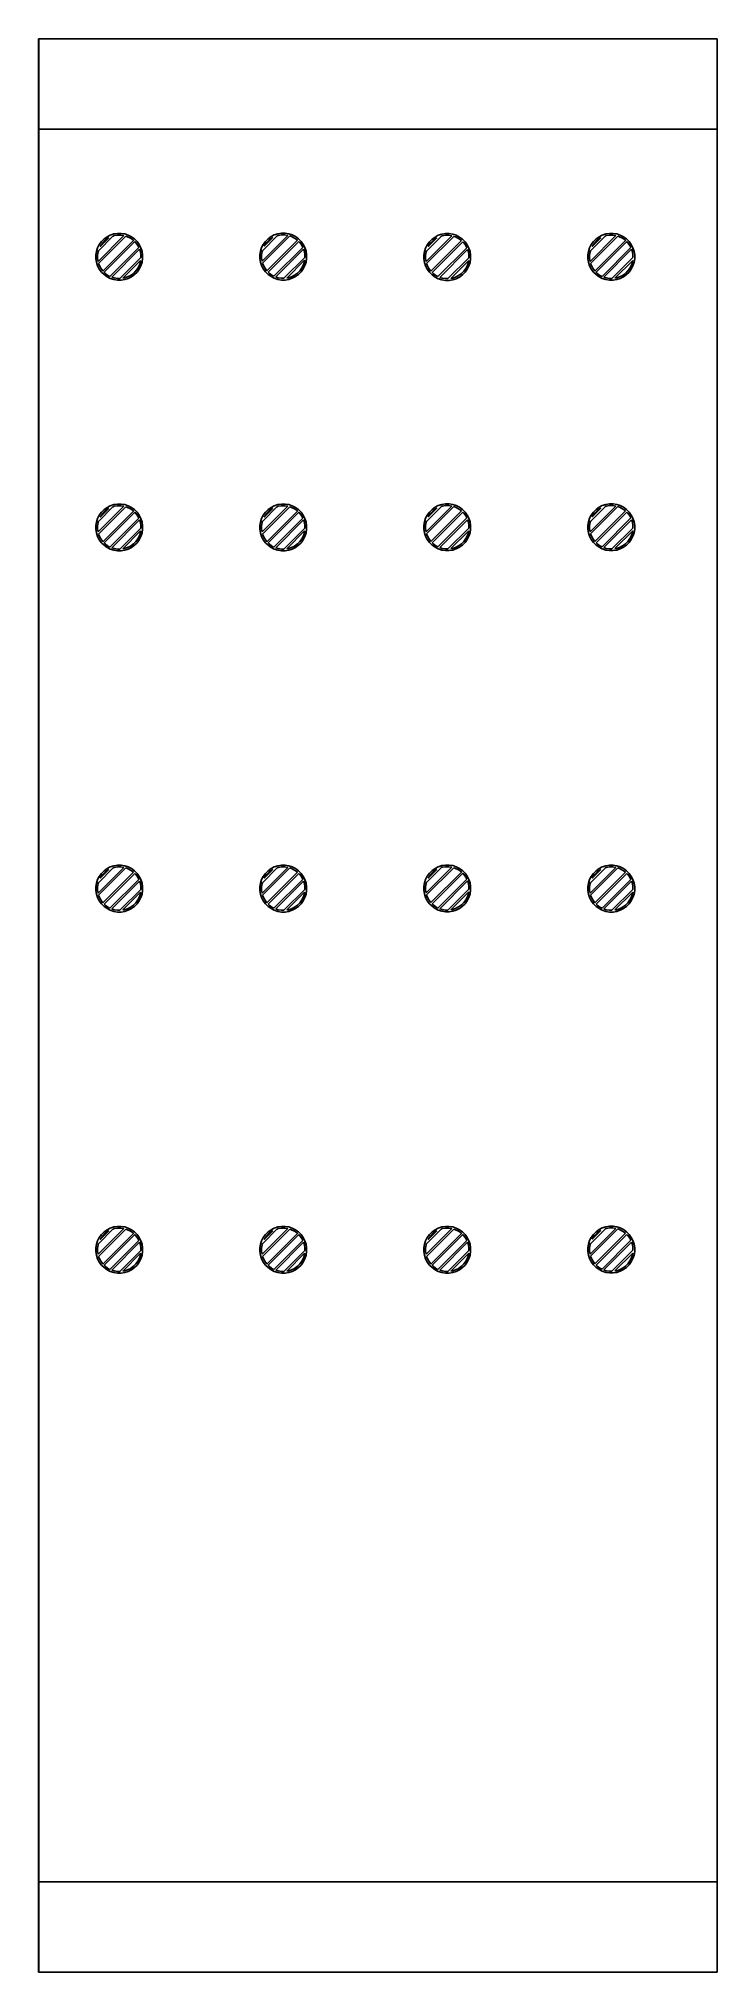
# Model space of a CAD drawing. Header units: inches. Extents: x 0 to 1.78, y -5.06 to 0.
import ezdxf

# ---------------------------------------------------------------- set-up
doc = ezdxf.new("R2010")
doc.units = ezdxf.units.IN
doc.header["$MEASUREMENT"] = 0
doc.layers.add('User.Drawings', color=9, linetype='CONTINUOUS', true_color=0xc2c2c2)

msp = doc.modelspace()

# ---------------------------------------------------------------- linework, layer by layer
at = {"layer": 'User.Drawings', "linetype": 'CONTINUOUS'}
for p, q in [((0.0008, 0.0001), (0.0009, 0.0002)), ((0.0008, 0), (0.0008, 0.0001)), ((0.0008, -5.059), (0.0008, 0)), ((0.0009, 0.0002), (0.001, 0.0002)), ((0.001, 0.0002), (1.7763, 0.0002)), ((1.7763, 0.0002), (1.7764, 0.0002)), ((1.7764, 0.0002), (1.7765, 0.0001)), ((1.7765, 0.0001), (1.7765, 0)), ((1.7765, 0), (1.7765, -5.059)), ((0.0012, -0.0002), (0.0012, -0.2362)), ((1.7761, -0.0002), (0.0012, -0.0002)), ((1.7761, -0.2362), (1.7761, -0.0002)), ((0.0012, -0.2362), (1.7761, -0.2362)), ((0.0012, -0.2366), (0.0012, -4.8224)), ((1.7761, -0.2366), (0.0012, -0.2366)), ((1.7761, -4.8224), (1.7761, -0.2366)), ((0.1504, -0.5657), (0.1519, -0.5562)), ((0.1519, -0.5562), (0.1549, -0.547)), ((0.1549, -0.547), (0.1593, -0.5384)), ((0.1561, -0.5824), (0.2236, -0.515)), ((0.1573, -0.5545), (0.1564, -0.5573)), ((0.1578, -0.5541), (0.1573, -0.5545)), ((0.2289, -0.5165), (0.1576, -0.5876)), ((0.1952, -0.5167), (0.1578, -0.5541)), ((0.1593, -0.5384), (0.165, -0.5307)), ((0.1619, -0.5434), (0.1845, -0.5208)), ((0.1632, -0.5408), (0.1619, -0.5434)), ((0.1684, -0.5336), (0.1632, -0.5408)), ((0.165, -0.5307), (0.1718, -0.5238)), ((0.1747, -0.5273), (0.1684, -0.5336)), ((0.1687, -0.6078), (0.2489, -0.5276)), ((0.1718, -0.5238), (0.1796, -0.5182)), ((0.2522, -0.5309), (0.1721, -0.6111)), ((0.1819, -0.5221), (0.1747, -0.5273)), ((0.1796, -0.5182), (0.1882, -0.5138)), ((0.1845, -0.5208), (0.1819, -0.5221)), ((0.1874, -0.6218), (0.2629, -0.5463)), ((0.1882, -0.5138), (0.1973, -0.5108)), ((0.2649, -0.5509), (0.1921, -0.6238)), ((0.1956, -0.5162), (0.1952, -0.5167)), ((0.1984, -0.5152), (0.1956, -0.5162)), ((0.1973, -0.5108), (0.2068, -0.5093)), ((0.2072, -0.5138), (0.1984, -0.5152)), ((0.2068, -0.5093), (0.2165, -0.5093)), ((0.2161, -0.5138), (0.2072, -0.5138)), ((0.2236, -0.515), (0.2161, -0.5138)), ((0.2165, -0.5093), (0.226, -0.5108)), ((0.226, -0.5108), (0.2352, -0.5138)), ((0.2334, -0.518), (0.2289, -0.5165)), ((0.2414, -0.5221), (0.2334, -0.518)), ((0.2352, -0.5138), (0.2437, -0.5182)), ((0.2486, -0.5273), (0.2414, -0.5221)), ((0.2437, -0.5182), (0.2515, -0.5238)), ((0.2489, -0.5276), (0.2486, -0.5273)), ((0.2515, -0.5238), (0.2584, -0.5307)), ((0.2549, -0.5336), (0.2522, -0.5309)), ((0.2601, -0.5408), (0.2549, -0.5336)), ((0.2584, -0.5307), (0.264, -0.5384)), ((0.2629, -0.5463), (0.2601, -0.5408)), ((0.264, -0.5384), (0.2684, -0.547)), ((0.267, -0.5573), (0.2649, -0.5509)), ((0.2684, -0.547), (0.2714, -0.5562)), ((0.2714, -0.5562), (0.2729, -0.5657)), ((0.5796, -0.5652), (0.5811, -0.5557)), ((0.5811, -0.5557), (0.584, -0.5465)), ((0.584, -0.5465), (0.5884, -0.5379)), ((0.5853, -0.5819), (0.6528, -0.5145)), ((0.5864, -0.554), (0.5855, -0.5568)), ((0.5869, -0.5536), (0.5864, -0.554)), ((0.658, -0.516), (0.5867, -0.5871)), ((0.6243, -0.5162), (0.5869, -0.5536)), ((0.5884, -0.5379), (0.5941, -0.5302)), ((0.591, -0.5429), (0.6136, -0.5203)), ((0.5923, -0.5403), (0.591, -0.5429)), ((0.5975, -0.5331), (0.5923, -0.5403)), ((0.5941, -0.5302), (0.6009, -0.5233)), ((0.6039, -0.5268), (0.5975, -0.5331)), ((0.5978, -0.6073), (0.678, -0.5271)), ((0.6009, -0.5233), (0.6087, -0.5177)), ((0.6814, -0.5304), (0.6012, -0.6106)), ((0.6111, -0.5216), (0.6039, -0.5268)), ((0.6087, -0.5177), (0.6173, -0.5133)), ((0.6136, -0.5203), (0.6111, -0.5216)), ((0.6165, -0.6213), (0.692, -0.5458)), ((0.6173, -0.5133), (0.6264, -0.5103)), ((0.694, -0.5504), (0.6212, -0.6233)), ((0.6247, -0.5157), (0.6243, -0.5162)), ((0.6275, -0.5147), (0.6247, -0.5157)), ((0.6264, -0.5103), (0.636, -0.5088)), ((0.6363, -0.5133), (0.6275, -0.5147)), ((0.636, -0.5088), (0.6456, -0.5088)), ((0.6452, -0.5133), (0.6363, -0.5133)), ((0.6528, -0.5145), (0.6452, -0.5133)), ((0.6456, -0.5088), (0.6551, -0.5103)), ((0.6551, -0.5103), (0.6643, -0.5133)), ((0.6625, -0.5175), (0.658, -0.516)), ((0.6705, -0.5216), (0.6625, -0.5175)), ((0.6643, -0.5133), (0.6729, -0.5177)), ((0.6777, -0.5268), (0.6705, -0.5216)), ((0.6729, -0.5177), (0.6807, -0.5233)), ((0.678, -0.5271), (0.6777, -0.5268)), ((0.6807, -0.5233), (0.6875, -0.5302)), ((0.684, -0.5331), (0.6814, -0.5304)), ((0.6893, -0.5403), (0.684, -0.5331)), ((0.6875, -0.5302), (0.6932, -0.5379)), ((0.692, -0.5458), (0.6893, -0.5403)), ((0.6932, -0.5379), (0.6975, -0.5465)), ((0.6961, -0.5568), (0.694, -0.5504)), ((0.6975, -0.5465), (0.7005, -0.5557)), ((0.7005, -0.5557), (0.702, -0.5652)), ((1.0102, -0.5567), (1.0132, -0.5475)), ((1.0132, -0.5475), (1.0176, -0.5389)), ((1.0144, -0.5829), (1.0819, -0.5155)), ((1.0155, -0.555), (1.0146, -0.5578)), ((1.0161, -0.5546), (1.0155, -0.555)), ((1.0871, -0.517), (1.0159, -0.5881)), ((1.0535, -0.5172), (1.0161, -0.5546)), ((1.0176, -0.5389), (1.0232, -0.5312)), ((1.0201, -0.5439), (1.0427, -0.5213)), ((1.0214, -0.5413), (1.0201, -0.5439)), ((1.0267, -0.5341), (1.0214, -0.5413)), ((1.0232, -0.5312), (1.03, -0.5243)), ((1.033, -0.5278), (1.0267, -0.5341)), ((1.027, -0.6083), (1.1072, -0.5281)), ((1.03, -0.5243), (1.0378, -0.5187)), ((1.1105, -0.5314), (1.0303, -0.6116)), ((1.0402, -0.5226), (1.033, -0.5278)), ((1.0378, -0.5187), (1.0464, -0.5143)), ((1.0427, -0.5213), (1.0402, -0.5226)), ((1.0456, -0.6223), (1.1212, -0.5468)), ((1.0464, -0.5143), (1.0556, -0.5113)), ((1.1232, -0.5514), (1.0503, -0.6243)), ((1.0538, -0.5167), (1.0535, -0.5172)), ((1.0566, -0.5157), (1.0538, -0.5167)), ((1.0556, -0.5113), (1.0651, -0.5098)), ((1.0655, -0.5143), (1.0566, -0.5157)), ((1.0651, -0.5098), (1.0747, -0.5098)), ((1.0744, -0.5143), (1.0655, -0.5143)), ((1.0819, -0.5155), (1.0744, -0.5143)), ((1.0747, -0.5098), (1.0843, -0.5113)), ((1.0843, -0.5113), (1.0934, -0.5143)), ((1.0917, -0.5185), (1.0871, -0.517)), ((1.0996, -0.5226), (1.0917, -0.5185)), ((1.0934, -0.5143), (1.102, -0.5187)), ((1.1069, -0.5278), (1.0996, -0.5226)), ((1.102, -0.5187), (1.1098, -0.5243)), ((1.1072, -0.5281), (1.1069, -0.5278)), ((1.1098, -0.5243), (1.1166, -0.5312)), ((1.1132, -0.5341), (1.1105, -0.5314)), ((1.1184, -0.5413), (1.1132, -0.5341)), ((1.1166, -0.5312), (1.1223, -0.5389)), ((1.1212, -0.5468), (1.1184, -0.5413)), ((1.1223, -0.5389), (1.1267, -0.5475)), ((1.1252, -0.5578), (1.1232, -0.5514)), ((1.1267, -0.5475), (1.1296, -0.5567)), ((1.4378, -0.5657), (1.4393, -0.5562)), ((1.4393, -0.5562), (1.4423, -0.547)), ((1.4423, -0.547), (1.4467, -0.5384)), ((1.4435, -0.5824), (1.5111, -0.515)), ((1.4447, -0.5545), (1.4438, -0.5573)), ((1.4452, -0.5541), (1.4447, -0.5545)), ((1.5163, -0.5165), (1.445, -0.5876)), ((1.4826, -0.5167), (1.4452, -0.5541)), ((1.4467, -0.5384), (1.4524, -0.5307)), ((1.4493, -0.5434), (1.4719, -0.5208)), ((1.4506, -0.5408), (1.4493, -0.5434)), ((1.4558, -0.5336), (1.4506, -0.5408)), ((1.4524, -0.5307), (1.4592, -0.5238)), ((1.4621, -0.5273), (1.4558, -0.5336)), ((1.4561, -0.6078), (1.5363, -0.5276)), ((1.4592, -0.5238), (1.467, -0.5182)), ((1.5396, -0.5309), (1.4595, -0.6111)), ((1.4693, -0.5221), (1.4621, -0.5273)), ((1.467, -0.5182), (1.4756, -0.5138)), ((1.4719, -0.5208), (1.4693, -0.5221)), ((1.4748, -0.6218), (1.5503, -0.5463)), ((1.4756, -0.5138), (1.4847, -0.5108)), ((1.5523, -0.5509), (1.4795, -0.6238)), ((1.483, -0.5162), (1.4826, -0.5167)), ((1.4858, -0.5152), (1.483, -0.5162)), ((1.4847, -0.5108), (1.4942, -0.5093)), ((1.4946, -0.5138), (1.4858, -0.5152)), ((1.4942, -0.5093), (1.5039, -0.5093)), ((1.5035, -0.5138), (1.4946, -0.5138)), ((1.5111, -0.515), (1.5035, -0.5138)), ((1.5039, -0.5093), (1.5134, -0.5108)), ((1.5134, -0.5108), (1.5226, -0.5138)), ((1.5208, -0.518), (1.5163, -0.5165)), ((1.5288, -0.5221), (1.5208, -0.518)), ((1.5226, -0.5138), (1.5311, -0.5182)), ((1.536, -0.5273), (1.5288, -0.5221)), ((1.5311, -0.5182), (1.5389, -0.5238)), ((1.5363, -0.5276), (1.536, -0.5273)), ((1.5389, -0.5238), (1.5458, -0.5307)), ((1.5423, -0.5336), (1.5396, -0.5309)), ((1.5475, -0.5408), (1.5423, -0.5336)), ((1.5458, -0.5307), (1.5514, -0.5384)), ((1.5503, -0.5463), (1.5475, -0.5408)), ((1.5514, -0.5384), (1.5558, -0.547)), ((1.5544, -0.5573), (1.5523, -0.5509)), ((1.5558, -0.547), (1.5588, -0.5562)), ((1.5588, -0.5562), (1.5603, -0.5657)), ((0.1504, -0.5661), (0.1504, -0.5657)), ((0.1504, -0.5754), (0.1504, -0.5661)), ((0.1519, -0.5849), (0.1504, -0.5754)), ((0.1549, -0.594), (0.1519, -0.5849)), ((0.1593, -0.6026), (0.1549, -0.594)), ((0.1564, -0.5573), (0.155, -0.5661)), ((0.155, -0.5661), (0.155, -0.575)), ((0.155, -0.575), (0.1561, -0.5824)), ((0.1576, -0.5876), (0.1591, -0.5923)), ((0.1591, -0.5923), (0.1632, -0.6003)), ((0.165, -0.6104), (0.1593, -0.6026)), ((0.1632, -0.6003), (0.1684, -0.6075)), ((0.2135, -0.6271), (0.2683, -0.5724)), ((0.2676, -0.5798), (0.2209, -0.6265)), ((0.2549, -0.6075), (0.2601, -0.6003)), ((0.264, -0.6026), (0.2584, -0.6104)), ((0.2601, -0.6003), (0.2642, -0.5923)), ((0.2684, -0.594), (0.264, -0.6026)), ((0.2642, -0.5923), (0.267, -0.5838)), ((0.2683, -0.5661), (0.267, -0.5573)), ((0.267, -0.5838), (0.2676, -0.5798)), ((0.2683, -0.5723), (0.2683, -0.5661)), ((0.2683, -0.5724), (0.2683, -0.5723)), ((0.2714, -0.5849), (0.2684, -0.594)), ((0.2729, -0.5754), (0.2714, -0.5849)), ((0.2729, -0.5657), (0.2729, -0.5754)), ((0.5796, -0.5656), (0.5796, -0.5652)), ((0.5796, -0.5749), (0.5796, -0.5656)), ((0.5811, -0.5844), (0.5796, -0.5749)), ((0.584, -0.5935), (0.5811, -0.5844)), ((0.5884, -0.6021), (0.584, -0.5935)), ((0.5855, -0.5568), (0.5841, -0.5656)), ((0.5841, -0.5656), (0.5841, -0.5745)), ((0.5841, -0.5745), (0.5853, -0.5819)), ((0.5867, -0.5871), (0.5882, -0.5918)), ((0.5882, -0.5918), (0.5923, -0.5998)), ((0.5941, -0.6099), (0.5884, -0.6021)), ((0.5923, -0.5998), (0.5975, -0.607)), ((0.5975, -0.607), (0.5978, -0.6073)), ((0.6427, -0.6266), (0.6974, -0.5719)), ((0.6967, -0.5793), (0.65, -0.626)), ((0.6777, -0.6133), (0.684, -0.607)), ((0.684, -0.607), (0.6893, -0.5998)), ((0.6932, -0.6021), (0.6875, -0.6099)), ((0.6893, -0.5998), (0.6933, -0.5918)), ((0.6975, -0.5935), (0.6932, -0.6021)), ((0.6933, -0.5918), (0.6961, -0.5833)), ((0.6975, -0.5656), (0.6961, -0.5568)), ((0.6961, -0.5833), (0.6967, -0.5793)), ((0.6974, -0.5719), (0.6975, -0.5718)), ((0.6975, -0.5718), (0.6975, -0.5656)), ((0.7005, -0.5844), (0.6975, -0.5935)), ((0.702, -0.5749), (0.7005, -0.5844)), ((0.702, -0.5652), (0.702, -0.5749)), ((1.0087, -0.5662), (1.0102, -0.5567)), ((1.0087, -0.5666), (1.0087, -0.5662)), ((1.0087, -0.5759), (1.0087, -0.5666)), ((1.0102, -0.5854), (1.0087, -0.5759)), ((1.0132, -0.5945), (1.0102, -0.5854)), ((1.0146, -0.5578), (1.0132, -0.5666)), ((1.0132, -0.5666), (1.0132, -0.5755)), ((1.0132, -0.5755), (1.0144, -0.5829)), ((1.0176, -0.6031), (1.0132, -0.5945)), ((1.0159, -0.5881), (1.0174, -0.5928)), ((1.0174, -0.5928), (1.0214, -0.6008)), ((1.0232, -0.6109), (1.0176, -0.6031)), ((1.0214, -0.6008), (1.0267, -0.608)), ((1.0718, -0.6276), (1.1265, -0.5729)), ((1.1259, -0.5803), (1.0791, -0.627)), ((1.1132, -0.608), (1.1184, -0.6008)), ((1.1223, -0.6031), (1.1166, -0.6109)), ((1.1184, -0.6008), (1.1225, -0.5928)), ((1.1267, -0.5945), (1.1223, -0.6031)), ((1.1225, -0.5928), (1.1252, -0.5843)), ((1.1266, -0.5666), (1.1252, -0.5578)), ((1.1252, -0.5843), (1.1259, -0.5803)), ((1.1265, -0.5729), (1.1266, -0.5728)), ((1.1266, -0.5728), (1.1266, -0.5666)), ((1.1296, -0.5854), (1.1267, -0.5945)), ((1.1296, -0.5567), (1.1311, -0.5662)), ((1.1311, -0.5759), (1.1296, -0.5854)), ((1.1311, -0.5662), (1.1311, -0.5759)), ((1.4378, -0.5661), (1.4378, -0.5657)), ((1.4378, -0.5754), (1.4378, -0.5661)), ((1.4393, -0.5849), (1.4378, -0.5754)), ((1.4423, -0.594), (1.4393, -0.5849)), ((1.4467, -0.6026), (1.4423, -0.594)), ((1.4438, -0.5573), (1.4424, -0.5661)), ((1.4424, -0.5661), (1.4424, -0.575)), ((1.4424, -0.575), (1.4435, -0.5824)), ((1.445, -0.5876), (1.4465, -0.5923)), ((1.4465, -0.5923), (1.4506, -0.6003)), ((1.4524, -0.6104), (1.4467, -0.6026)), ((1.4506, -0.6003), (1.4558, -0.6075)), ((1.5009, -0.6271), (1.5557, -0.5724)), ((1.555, -0.5798), (1.5083, -0.6265)), ((1.5423, -0.6075), (1.5475, -0.6003)), ((1.5514, -0.6026), (1.5458, -0.6104)), ((1.5475, -0.6003), (1.5516, -0.5923)), ((1.5558, -0.594), (1.5514, -0.6026)), ((1.5516, -0.5923), (1.5544, -0.5838)), ((1.5557, -0.5661), (1.5544, -0.5573)), ((1.5544, -0.5838), (1.555, -0.5798)), ((1.5557, -0.5723), (1.5557, -0.5661)), ((1.5557, -0.5724), (1.5557, -0.5723)), ((1.5588, -0.5849), (1.5558, -0.594)), ((1.5603, -0.5754), (1.5588, -0.5849)), ((1.5603, -0.5657), (1.5603, -0.5754)), ((0.1718, -0.6172), (0.165, -0.6104)), ((0.1684, -0.6075), (0.1687, -0.6078)), ((0.1796, -0.6229), (0.1718, -0.6172)), ((0.1721, -0.6111), (0.1747, -0.6138)), ((0.1747, -0.6138), (0.1819, -0.619)), ((0.1882, -0.6273), (0.1796, -0.6229)), ((0.1819, -0.619), (0.1874, -0.6218)), ((0.1973, -0.6303), (0.1882, -0.6273)), ((0.1921, -0.6238), (0.1984, -0.6258)), ((0.2068, -0.6318), (0.1973, -0.6303)), ((0.1984, -0.6258), (0.2072, -0.6272)), ((0.2165, -0.6318), (0.2068, -0.6318)), ((0.2072, -0.6272), (0.2135, -0.6272)), ((0.2135, -0.6272), (0.2135, -0.6271)), ((0.226, -0.6303), (0.2165, -0.6318)), ((0.2209, -0.6265), (0.2249, -0.6258)), ((0.2249, -0.6258), (0.2334, -0.6231)), ((0.2352, -0.6273), (0.226, -0.6303)), ((0.2334, -0.6231), (0.2414, -0.619)), ((0.2437, -0.6229), (0.2352, -0.6273)), ((0.2414, -0.619), (0.2486, -0.6138)), ((0.2515, -0.6172), (0.2437, -0.6229)), ((0.2486, -0.6138), (0.2549, -0.6075)), ((0.2584, -0.6104), (0.2515, -0.6172)), ((0.6009, -0.6167), (0.5941, -0.6099)), ((0.6087, -0.6224), (0.6009, -0.6167)), ((0.6012, -0.6106), (0.6039, -0.6133)), ((0.6039, -0.6133), (0.6111, -0.6185)), ((0.6173, -0.6268), (0.6087, -0.6224)), ((0.6111, -0.6185), (0.6165, -0.6213)), ((0.6264, -0.6298), (0.6173, -0.6268)), ((0.6212, -0.6233), (0.6275, -0.6253)), ((0.636, -0.6313), (0.6264, -0.6298)), ((0.6275, -0.6253), (0.6363, -0.6267)), ((0.6456, -0.6313), (0.636, -0.6313)), ((0.6363, -0.6267), (0.6426, -0.6267)), ((0.6426, -0.6267), (0.6427, -0.6266)), ((0.6551, -0.6298), (0.6456, -0.6313)), ((0.65, -0.626), (0.6541, -0.6253)), ((0.6541, -0.6253), (0.6625, -0.6226)), ((0.6643, -0.6268), (0.6551, -0.6298)), ((0.6625, -0.6226), (0.6705, -0.6185)), ((0.6729, -0.6224), (0.6643, -0.6268)), ((0.6705, -0.6185), (0.6777, -0.6133)), ((0.6807, -0.6167), (0.6729, -0.6224)), ((0.6875, -0.6099), (0.6807, -0.6167)), ((1.03, -0.6177), (1.0232, -0.6109)), ((1.0267, -0.608), (1.027, -0.6083)), ((1.0378, -0.6234), (1.03, -0.6177)), ((1.0303, -0.6116), (1.033, -0.6143)), ((1.033, -0.6143), (1.0402, -0.6195)), ((1.0464, -0.6278), (1.0378, -0.6234)), ((1.0402, -0.6195), (1.0456, -0.6223)), ((1.0556, -0.6308), (1.0464, -0.6278)), ((1.0503, -0.6243), (1.0566, -0.6263)), ((1.0651, -0.6323), (1.0556, -0.6308)), ((1.0566, -0.6263), (1.0655, -0.6277)), ((1.0747, -0.6323), (1.0651, -0.6323)), ((1.0655, -0.6277), (1.0717, -0.6277)), ((1.0717, -0.6277), (1.0718, -0.6276)), ((1.0843, -0.6308), (1.0747, -0.6323)), ((1.0791, -0.627), (1.0832, -0.6263)), ((1.0832, -0.6263), (1.0917, -0.6236)), ((1.0934, -0.6278), (1.0843, -0.6308)), ((1.0917, -0.6236), (1.0996, -0.6195)), ((1.102, -0.6234), (1.0934, -0.6278)), ((1.0996, -0.6195), (1.1069, -0.6143)), ((1.1098, -0.6177), (1.102, -0.6234)), ((1.1069, -0.6143), (1.1132, -0.608)), ((1.1166, -0.6109), (1.1098, -0.6177)), ((1.4592, -0.6172), (1.4524, -0.6104)), ((1.4558, -0.6075), (1.4561, -0.6078)), ((1.467, -0.6229), (1.4592, -0.6172)), ((1.4595, -0.6111), (1.4621, -0.6138)), ((1.4621, -0.6138), (1.4693, -0.619)), ((1.4756, -0.6273), (1.467, -0.6229)), ((1.4693, -0.619), (1.4748, -0.6218)), ((1.4847, -0.6303), (1.4756, -0.6273)), ((1.4795, -0.6238), (1.4858, -0.6258)), ((1.4942, -0.6318), (1.4847, -0.6303)), ((1.4858, -0.6258), (1.4946, -0.6272)), ((1.5039, -0.6318), (1.4942, -0.6318)), ((1.4946, -0.6272), (1.5009, -0.6272)), ((1.5009, -0.6272), (1.5009, -0.6271)), ((1.5134, -0.6303), (1.5039, -0.6318)), ((1.5083, -0.6265), (1.5123, -0.6258)), ((1.5123, -0.6258), (1.5208, -0.6231)), ((1.5226, -0.6273), (1.5134, -0.6303)), ((1.5208, -0.6231), (1.5288, -0.619)), ((1.5311, -0.6229), (1.5226, -0.6273)), ((1.5288, -0.619), (1.536, -0.6138)), ((1.5389, -0.6172), (1.5311, -0.6229)), ((1.536, -0.6138), (1.5423, -0.6075)), ((1.5458, -0.6104), (1.5389, -0.6172)), ((0.1504, -1.2739), (0.1519, -1.2644)), ((0.1519, -1.2644), (0.1549, -1.2552)), ((0.1549, -1.2552), (0.1593, -1.2466)), ((0.1561, -1.2905), (0.2236, -1.2232)), ((0.1573, -1.2626), (0.1564, -1.2654)), ((0.1578, -1.2623), (0.1573, -1.2626)), ((0.2289, -1.2247), (0.1576, -1.2958)), ((0.1952, -1.2249), (0.1578, -1.2623)), ((0.1593, -1.2466), (0.165, -1.2388)), ((0.1619, -1.2515), (0.1845, -1.2289)), ((0.1632, -1.249), (0.1619, -1.2515)), ((0.1684, -1.2418), (0.1632, -1.249)), ((0.165, -1.2388), (0.1718, -1.232)), ((0.1747, -1.2355), (0.1684, -1.2418)), ((0.1687, -1.3159), (0.2489, -1.2358)), ((0.1718, -1.232), (0.1796, -1.2263)), ((0.2522, -1.2391), (0.1721, -1.3193)), ((0.1819, -1.2302), (0.1747, -1.2355)), ((0.1796, -1.2263), (0.1882, -1.222)), ((0.1845, -1.2289), (0.1819, -1.2302)), ((0.1874, -1.33), (0.2629, -1.2544)), ((0.1882, -1.222), (0.1973, -1.219)), ((0.2649, -1.2591), (0.1921, -1.3319)), ((0.1956, -1.2243), (0.1952, -1.2249)), ((0.1984, -1.2234), (0.1956, -1.2243)), ((0.1973, -1.219), (0.2068, -1.2175)), ((0.2072, -1.222), (0.1984, -1.2234)), ((0.2068, -1.2175), (0.2165, -1.2175)), ((0.2161, -1.222), (0.2072, -1.222)), ((0.2236, -1.2232), (0.2161, -1.222)), ((0.2165, -1.2175), (0.226, -1.219)), ((0.226, -1.219), (0.2352, -1.222)), ((0.2334, -1.2262), (0.2289, -1.2247)), ((0.2414, -1.2302), (0.2334, -1.2262)), ((0.2352, -1.222), (0.2437, -1.2263)), ((0.2486, -1.2355), (0.2414, -1.2302)), ((0.2437, -1.2263), (0.2515, -1.232)), ((0.2489, -1.2358), (0.2486, -1.2355)), ((0.2515, -1.232), (0.2584, -1.2388)), ((0.2549, -1.2418), (0.2522, -1.2391)), ((0.2601, -1.249), (0.2549, -1.2418)), ((0.2584, -1.2388), (0.264, -1.2466)), ((0.2629, -1.2544), (0.2601, -1.249)), ((0.264, -1.2466), (0.2684, -1.2552)), ((0.267, -1.2654), (0.2649, -1.2591)), ((0.2684, -1.2552), (0.2714, -1.2644)), ((0.2714, -1.2644), (0.2729, -1.2739)), ((0.5796, -1.2739), (0.5811, -1.2644)), ((0.5811, -1.2644), (0.584, -1.2552)), ((0.584, -1.2552), (0.5884, -1.2466)), ((0.5853, -1.2905), (0.6528, -1.2232)), ((0.5864, -1.2626), (0.5855, -1.2654)), ((0.5869, -1.2623), (0.5864, -1.2626)), ((0.658, -1.2247), (0.5867, -1.2958)), ((0.6243, -1.2249), (0.5869, -1.2623)), ((0.5884, -1.2466), (0.5941, -1.2388)), ((0.591, -1.2515), (0.6136, -1.2289)), ((0.5923, -1.249), (0.591, -1.2515)), ((0.5975, -1.2418), (0.5923, -1.249)), ((0.5941, -1.2388), (0.6009, -1.232)), ((0.6039, -1.2355), (0.5975, -1.2418)), ((0.5978, -1.3159), (0.678, -1.2358)), ((0.6009, -1.232), (0.6087, -1.2263)), ((0.6814, -1.2391), (0.6012, -1.3193)), ((0.6111, -1.2302), (0.6039, -1.2355)), ((0.6087, -1.2263), (0.6173, -1.222)), ((0.6136, -1.2289), (0.6111, -1.2302)), ((0.6165, -1.33), (0.692, -1.2544)), ((0.6173, -1.222), (0.6264, -1.219)), ((0.694, -1.2591), (0.6212, -1.3319)), ((0.6247, -1.2243), (0.6243, -1.2249)), ((0.6275, -1.2234), (0.6247, -1.2243)), ((0.6264, -1.219), (0.636, -1.2175)), ((0.6363, -1.222), (0.6275, -1.2234)), ((0.636, -1.2175), (0.6456, -1.2175)), ((0.6452, -1.222), (0.6363, -1.222)), ((0.6528, -1.2232), (0.6452, -1.222)), ((0.6456, -1.2175), (0.6551, -1.219)), ((0.6551, -1.219), (0.6643, -1.222)), ((0.6625, -1.2262), (0.658, -1.2247)), ((0.6705, -1.2302), (0.6625, -1.2262)), ((0.6643, -1.222), (0.6729, -1.2263)), ((0.6777, -1.2355), (0.6705, -1.2302)), ((0.6729, -1.2263), (0.6807, -1.232)), ((0.678, -1.2358), (0.6777, -1.2355)), ((0.6807, -1.232), (0.6875, -1.2388)), ((0.684, -1.2418), (0.6814, -1.2391)), ((0.6893, -1.249), (0.684, -1.2418)), ((0.6875, -1.2388), (0.6932, -1.2466)), ((0.692, -1.2544), (0.6893, -1.249)), ((0.6932, -1.2466), (0.6975, -1.2552)), ((0.6961, -1.2654), (0.694, -1.2591)), ((0.6975, -1.2552), (0.7005, -1.2644)), ((0.7005, -1.2644), (0.702, -1.2739)), ((1.0087, -1.2734), (1.0102, -1.2639)), ((1.0102, -1.2639), (1.0132, -1.2547)), ((1.0132, -1.2547), (1.0176, -1.2461)), ((1.0144, -1.29), (1.0819, -1.2227)), ((1.0155, -1.2621), (1.0146, -1.2649)), ((1.0161, -1.2618), (1.0155, -1.2621)), ((1.0871, -1.2242), (1.0159, -1.2953)), ((1.0535, -1.2244), (1.0161, -1.2618)), ((1.0176, -1.2461), (1.0232, -1.2383)), ((1.0201, -1.251), (1.0427, -1.2284)), ((1.0214, -1.2485), (1.0201, -1.251)), ((1.0267, -1.2413), (1.0214, -1.2485)), ((1.0232, -1.2383), (1.03, -1.2315)), ((1.033, -1.235), (1.0267, -1.2413)), ((1.027, -1.3154), (1.1072, -1.2353)), ((1.03, -1.2315), (1.0378, -1.2258)), ((1.1105, -1.2386), (1.0303, -1.3188)), ((1.0402, -1.2297), (1.033, -1.235)), ((1.0378, -1.2258), (1.0464, -1.2215)), ((1.0427, -1.2284), (1.0402, -1.2297)), ((1.0456, -1.3295), (1.1212, -1.2539)), ((1.0464, -1.2215), (1.0556, -1.2185)), ((1.1232, -1.2586), (1.0503, -1.3314)), ((1.0538, -1.2238), (1.0535, -1.2244)), ((1.0566, -1.2229), (1.0538, -1.2238)), ((1.0556, -1.2185), (1.0651, -1.217)), ((1.0655, -1.2215), (1.0566, -1.2229)), ((1.0651, -1.217), (1.0747, -1.217)), ((1.0744, -1.2215), (1.0655, -1.2215)), ((1.0819, -1.2227), (1.0744, -1.2215)), ((1.0747, -1.217), (1.0843, -1.2185)), ((1.0843, -1.2185), (1.0934, -1.2215)), ((1.0917, -1.2257), (1.0871, -1.2242)), ((1.0996, -1.2297), (1.0917, -1.2257)), ((1.0934, -1.2215), (1.102, -1.2258)), ((1.1069, -1.235), (1.0996, -1.2297)), ((1.102, -1.2258), (1.1098, -1.2315)), ((1.1072, -1.2353), (1.1069, -1.235)), ((1.1098, -1.2315), (1.1166, -1.2383)), ((1.1132, -1.2413), (1.1105, -1.2386)), ((1.1184, -1.2485), (1.1132, -1.2413)), ((1.1166, -1.2383), (1.1223, -1.2461)), ((1.1212, -1.2539), (1.1184, -1.2485)), ((1.1223, -1.2461), (1.1267, -1.2547)), ((1.1252, -1.2649), (1.1232, -1.2586)), ((1.1267, -1.2547), (1.1296, -1.2639)), ((1.1296, -1.2639), (1.1311, -1.2734)), ((1.4378, -1.2734), (1.4393, -1.2639)), ((1.4393, -1.2639), (1.4423, -1.2547)), ((1.4423, -1.2547), (1.4467, -1.2461)), ((1.4435, -1.29), (1.5111, -1.2227)), ((1.4447, -1.2621), (1.4438, -1.2649)), ((1.4452, -1.2618), (1.4447, -1.2621)), ((1.5163, -1.2242), (1.445, -1.2953)), ((1.4826, -1.2244), (1.4452, -1.2618)), ((1.4467, -1.2461), (1.4524, -1.2383)), ((1.4493, -1.251), (1.4719, -1.2284)), ((1.4506, -1.2485), (1.4493, -1.251)), ((1.4558, -1.2413), (1.4506, -1.2485)), ((1.4524, -1.2383), (1.4592, -1.2315)), ((1.4621, -1.235), (1.4558, -1.2413)), ((1.4561, -1.3154), (1.5363, -1.2353)), ((1.4592, -1.2315), (1.467, -1.2258)), ((1.5396, -1.2386), (1.4595, -1.3188)), ((1.4693, -1.2297), (1.4621, -1.235)), ((1.467, -1.2258), (1.4756, -1.2215)), ((1.4719, -1.2284), (1.4693, -1.2297)), ((1.4748, -1.3295), (1.5503, -1.2539)), ((1.4756, -1.2215), (1.4847, -1.2185)), ((1.5523, -1.2586), (1.4795, -1.3314)), ((1.483, -1.2238), (1.4826, -1.2244)), ((1.4858, -1.2229), (1.483, -1.2238)), ((1.4847, -1.2185), (1.4942, -1.217)), ((1.4946, -1.2215), (1.4858, -1.2229)), ((1.4942, -1.217), (1.5039, -1.217)), ((1.5035, -1.2215), (1.4946, -1.2215)), ((1.5111, -1.2227), (1.5035, -1.2215)), ((1.5039, -1.217), (1.5134, -1.2185)), ((1.5134, -1.2185), (1.5226, -1.2215)), ((1.5208, -1.2257), (1.5163, -1.2242)), ((1.5288, -1.2297), (1.5208, -1.2257)), ((1.5226, -1.2215), (1.5311, -1.2258)), ((1.536, -1.235), (1.5288, -1.2297)), ((1.5311, -1.2258), (1.5389, -1.2315)), ((1.5363, -1.2353), (1.536, -1.235)), ((1.5389, -1.2315), (1.5458, -1.2383)), ((1.5423, -1.2413), (1.5396, -1.2386)), ((1.5475, -1.2485), (1.5423, -1.2413)), ((1.5458, -1.2383), (1.5514, -1.2461)), ((1.5503, -1.2539), (1.5475, -1.2485)), ((1.5514, -1.2461), (1.5558, -1.2547)), ((1.5544, -1.2649), (1.5523, -1.2586)), ((1.5558, -1.2547), (1.5588, -1.2639)), ((1.5588, -1.2639), (1.5603, -1.2734)), ((0.1504, -1.2742), (0.1504, -1.2739)), ((0.1504, -1.2835), (0.1504, -1.2742)), ((0.1519, -1.293), (0.1504, -1.2835)), ((0.1549, -1.3022), (0.1519, -1.293)), ((0.1593, -1.3108), (0.1549, -1.3022)), ((0.1564, -1.2654), (0.155, -1.2742)), ((0.155, -1.2742), (0.155, -1.2832)), ((0.155, -1.2832), (0.1561, -1.2905)), ((0.1576, -1.2958), (0.1591, -1.3005)), ((0.1591, -1.3005), (0.1632, -1.3084)), ((0.165, -1.3186), (0.1593, -1.3108)), ((0.1632, -1.3084), (0.1684, -1.3156)), ((0.2135, -1.3353), (0.2683, -1.2806)), ((0.2676, -1.2879), (0.2209, -1.3346)), ((0.2549, -1.3156), (0.2601, -1.3084)), ((0.264, -1.3108), (0.2584, -1.3186)), ((0.2601, -1.3084), (0.2642, -1.3005)), ((0.2684, -1.3022), (0.264, -1.3108)), ((0.2642, -1.3005), (0.267, -1.292)), ((0.2683, -1.2742), (0.267, -1.2654)), ((0.267, -1.292), (0.2676, -1.2879)), ((0.2683, -1.2805), (0.2683, -1.2742)), ((0.2683, -1.2806), (0.2683, -1.2805)), ((0.2714, -1.293), (0.2684, -1.3022)), ((0.2729, -1.2835), (0.2714, -1.293)), ((0.2729, -1.2739), (0.2729, -1.2835)), ((0.5796, -1.2742), (0.5796, -1.2739)), ((0.5796, -1.2835), (0.5796, -1.2742)), ((0.5811, -1.293), (0.5796, -1.2835)), ((0.584, -1.3022), (0.5811, -1.293)), ((0.5884, -1.3108), (0.584, -1.3022)), ((0.5855, -1.2654), (0.5841, -1.2742)), ((0.5841, -1.2742), (0.5841, -1.2832)), ((0.5841, -1.2832), (0.5853, -1.2905)), ((0.5867, -1.2958), (0.5882, -1.3005)), ((0.5882, -1.3005), (0.5923, -1.3084)), ((0.5941, -1.3186), (0.5884, -1.3108)), ((0.5923, -1.3084), (0.5975, -1.3156)), ((0.6427, -1.3353), (0.6974, -1.2806)), ((0.6967, -1.2879), (0.65, -1.3346)), ((0.684, -1.3156), (0.6893, -1.3084)), ((0.6932, -1.3108), (0.6875, -1.3186)), ((0.6893, -1.3084), (0.6933, -1.3005)), ((0.6975, -1.3022), (0.6932, -1.3108)), ((0.6933, -1.3005), (0.6961, -1.292)), ((0.6975, -1.2742), (0.6961, -1.2654)), ((0.6961, -1.292), (0.6967, -1.2879)), ((0.6974, -1.2806), (0.6975, -1.2805)), ((0.6975, -1.2805), (0.6975, -1.2742)), ((0.7005, -1.293), (0.6975, -1.3022)), ((0.702, -1.2835), (0.7005, -1.293)), ((0.702, -1.2739), (0.702, -1.2835)), ((1.0087, -1.2737), (1.0087, -1.2734)), ((1.0087, -1.283), (1.0087, -1.2737)), ((1.0102, -1.2925), (1.0087, -1.283)), ((1.0132, -1.3017), (1.0102, -1.2925)), ((1.0146, -1.2649), (1.0132, -1.2737)), ((1.0132, -1.2737), (1.0132, -1.2827)), ((1.0132, -1.2827), (1.0144, -1.29)), ((1.0176, -1.3103), (1.0132, -1.3017)), ((1.0159, -1.2953), (1.0174, -1.3)), ((1.0174, -1.3), (1.0214, -1.3079)), ((1.0232, -1.3181), (1.0176, -1.3103)), ((1.0214, -1.3079), (1.0267, -1.3151)), ((1.0267, -1.3151), (1.027, -1.3154)), ((1.0718, -1.3348), (1.1265, -1.2801)), ((1.1259, -1.2874), (1.0791, -1.3341)), ((1.1069, -1.3214), (1.1132, -1.3151)), ((1.1132, -1.3151), (1.1184, -1.3079)), ((1.1223, -1.3103), (1.1166, -1.3181)), ((1.1184, -1.3079), (1.1225, -1.3)), ((1.1267, -1.3017), (1.1223, -1.3103)), ((1.1225, -1.3), (1.1252, -1.2915)), ((1.1266, -1.2737), (1.1252, -1.2649)), ((1.1252, -1.2915), (1.1259, -1.2874)), ((1.1265, -1.2801), (1.1266, -1.28)), ((1.1266, -1.28), (1.1266, -1.2737)), ((1.1296, -1.2925), (1.1267, -1.3017)), ((1.1311, -1.283), (1.1296, -1.2925)), ((1.1311, -1.2734), (1.1311, -1.283)), ((1.4378, -1.2737), (1.4378, -1.2734)), ((1.4378, -1.283), (1.4378, -1.2737)), ((1.4393, -1.2925), (1.4378, -1.283)), ((1.4423, -1.3017), (1.4393, -1.2925)), ((1.4467, -1.3103), (1.4423, -1.3017)), ((1.4438, -1.2649), (1.4424, -1.2737)), ((1.4424, -1.2737), (1.4424, -1.2827)), ((1.4424, -1.2827), (1.4435, -1.29)), ((1.445, -1.2953), (1.4465, -1.3)), ((1.4465, -1.3), (1.4506, -1.3079)), ((1.4524, -1.3181), (1.4467, -1.3103)), ((1.4506, -1.3079), (1.4558, -1.3151)), ((1.4558, -1.3151), (1.4561, -1.3154)), ((1.5009, -1.3348), (1.5557, -1.2801)), ((1.555, -1.2874), (1.5083, -1.3341)), ((1.536, -1.3214), (1.5423, -1.3151)), ((1.5423, -1.3151), (1.5475, -1.3079)), ((1.5514, -1.3103), (1.5458, -1.3181)), ((1.5475, -1.3079), (1.5516, -1.3)), ((1.5558, -1.3017), (1.5514, -1.3103)), ((1.5516, -1.3), (1.5544, -1.2915)), ((1.5557, -1.2737), (1.5544, -1.2649)), ((1.5544, -1.2915), (1.555, -1.2874)), ((1.5557, -1.28), (1.5557, -1.2737)), ((1.5557, -1.2801), (1.5557, -1.28)), ((1.5588, -1.2925), (1.5558, -1.3017)), ((1.5603, -1.283), (1.5588, -1.2925)), ((1.5603, -1.2734), (1.5603, -1.283)), ((0.1718, -1.3254), (0.165, -1.3186)), ((0.1684, -1.3156), (0.1687, -1.3159)), ((0.1796, -1.3311), (0.1718, -1.3254)), ((0.1721, -1.3193), (0.1747, -1.3219)), ((0.1747, -1.3219), (0.1819, -1.3272)), ((0.1882, -1.3354), (0.1796, -1.3311)), ((0.1819, -1.3272), (0.1874, -1.33)), ((0.1973, -1.3384), (0.1882, -1.3354)), ((0.1921, -1.3319), (0.1984, -1.334)), ((0.2068, -1.3399), (0.1973, -1.3384)), ((0.1984, -1.334), (0.2072, -1.3354)), ((0.2165, -1.3399), (0.2068, -1.3399)), ((0.2072, -1.3354), (0.2135, -1.3354)), ((0.2135, -1.3354), (0.2135, -1.3353)), ((0.226, -1.3384), (0.2165, -1.3399)), ((0.2209, -1.3346), (0.2249, -1.334)), ((0.2249, -1.334), (0.2334, -1.3312)), ((0.2352, -1.3354), (0.226, -1.3384)), ((0.2334, -1.3312), (0.2414, -1.3272)), ((0.2437, -1.3311), (0.2352, -1.3354)), ((0.2414, -1.3272), (0.2486, -1.3219)), ((0.2515, -1.3254), (0.2437, -1.3311)), ((0.2486, -1.3219), (0.2549, -1.3156)), ((0.2584, -1.3186), (0.2515, -1.3254)), ((0.6009, -1.3254), (0.5941, -1.3186)), ((0.5975, -1.3156), (0.5978, -1.3159)), ((0.6087, -1.3311), (0.6009, -1.3254)), ((0.6012, -1.3193), (0.6039, -1.3219)), ((0.6039, -1.3219), (0.6111, -1.3272)), ((0.6173, -1.3354), (0.6087, -1.3311)), ((0.6111, -1.3272), (0.6165, -1.33)), ((0.6264, -1.3384), (0.6173, -1.3354)), ((0.6212, -1.3319), (0.6275, -1.334)), ((0.636, -1.3399), (0.6264, -1.3384)), ((0.6275, -1.334), (0.6363, -1.3354)), ((0.6456, -1.3399), (0.636, -1.3399)), ((0.6363, -1.3354), (0.6426, -1.3354)), ((0.6426, -1.3354), (0.6427, -1.3353)), ((0.6551, -1.3384), (0.6456, -1.3399)), ((0.65, -1.3346), (0.6541, -1.334)), ((0.6541, -1.334), (0.6625, -1.3312)), ((0.6643, -1.3354), (0.6551, -1.3384)), ((0.6625, -1.3312), (0.6705, -1.3272)), ((0.6729, -1.3311), (0.6643, -1.3354)), ((0.6705, -1.3272), (0.6777, -1.3219)), ((0.6807, -1.3254), (0.6729, -1.3311)), ((0.6777, -1.3219), (0.684, -1.3156)), ((0.6875, -1.3186), (0.6807, -1.3254)), ((1.03, -1.3249), (1.0232, -1.3181)), ((1.0378, -1.3306), (1.03, -1.3249)), ((1.0303, -1.3188), (1.033, -1.3214)), ((1.033, -1.3214), (1.0402, -1.3267)), ((1.0464, -1.3349), (1.0378, -1.3306)), ((1.0402, -1.3267), (1.0456, -1.3295)), ((1.0556, -1.3379), (1.0464, -1.3349)), ((1.0503, -1.3314), (1.0566, -1.3335)), ((1.0651, -1.3394), (1.0556, -1.3379)), ((1.0566, -1.3335), (1.0655, -1.3349)), ((1.0747, -1.3394), (1.0651, -1.3394)), ((1.0655, -1.3349), (1.0717, -1.3349)), ((1.0717, -1.3349), (1.0718, -1.3348)), ((1.0843, -1.3379), (1.0747, -1.3394)), ((1.0791, -1.3341), (1.0832, -1.3335)), ((1.0832, -1.3335), (1.0917, -1.3307)), ((1.0934, -1.3349), (1.0843, -1.3379)), ((1.0917, -1.3307), (1.0996, -1.3267)), ((1.102, -1.3306), (1.0934, -1.3349)), ((1.0996, -1.3267), (1.1069, -1.3214)), ((1.1098, -1.3249), (1.102, -1.3306)), ((1.1166, -1.3181), (1.1098, -1.3249)), ((1.4592, -1.3249), (1.4524, -1.3181)), ((1.467, -1.3306), (1.4592, -1.3249)), ((1.4595, -1.3188), (1.4621, -1.3214)), ((1.4621, -1.3214), (1.4693, -1.3267)), ((1.4756, -1.3349), (1.467, -1.3306)), ((1.4693, -1.3267), (1.4748, -1.3295)), ((1.4847, -1.3379), (1.4756, -1.3349)), ((1.4795, -1.3314), (1.4858, -1.3335)), ((1.4942, -1.3394), (1.4847, -1.3379)), ((1.4858, -1.3335), (1.4946, -1.3349)), ((1.5039, -1.3394), (1.4942, -1.3394)), ((1.4946, -1.3349), (1.5009, -1.3349)), ((1.5009, -1.3349), (1.5009, -1.3348)), ((1.5134, -1.3379), (1.5039, -1.3394)), ((1.5083, -1.3341), (1.5123, -1.3335)), ((1.5123, -1.3335), (1.5208, -1.3307)), ((1.5226, -1.3349), (1.5134, -1.3379)), ((1.5208, -1.3307), (1.5288, -1.3267)), ((1.5311, -1.3306), (1.5226, -1.3349)), ((1.5288, -1.3267), (1.536, -1.3214)), ((1.5389, -1.3249), (1.5311, -1.3306)), ((1.5458, -1.3181), (1.5389, -1.3249)), ((0.1561, -2.2355), (0.2236, -2.1682)), ((0.2289, -2.1697), (0.1576, -2.2408)), ((0.1952, -2.1699), (0.1578, -2.2073)), ((0.1619, -2.1965), (0.1845, -2.1739)), ((0.1718, -2.177), (0.1796, -2.1713)), ((0.1819, -2.1752), (0.1747, -2.1805)), ((0.1796, -2.1713), (0.1882, -2.167)), ((0.1845, -2.1739), (0.1819, -2.1752)), ((0.1882, -2.167), (0.1973, -2.164)), ((0.1956, -2.1693), (0.1952, -2.1699)), ((0.1984, -2.1684), (0.1956, -2.1693)), ((0.1973, -2.164), (0.2068, -2.1625)), ((0.2072, -2.167), (0.1984, -2.1684)), ((0.2068, -2.1625), (0.2165, -2.1625)), ((0.2161, -2.167), (0.2072, -2.167)), ((0.2236, -2.1682), (0.2161, -2.167)), ((0.2165, -2.1625), (0.226, -2.164)), ((0.226, -2.164), (0.2352, -2.167)), ((0.2334, -2.1712), (0.2289, -2.1697)), ((0.2414, -2.1752), (0.2334, -2.1712)), ((0.2352, -2.167), (0.2437, -2.1713)), ((0.2486, -2.1805), (0.2414, -2.1752)), ((0.2437, -2.1713), (0.2515, -2.177)), ((0.5853, -2.2355), (0.6528, -2.1682)), ((0.658, -2.1697), (0.5867, -2.2408)), ((0.6243, -2.1699), (0.5869, -2.2073)), ((0.591, -2.1965), (0.6136, -2.1739)), ((0.6009, -2.177), (0.6087, -2.1713)), ((0.6111, -2.1752), (0.6039, -2.1805)), ((0.6087, -2.1713), (0.6173, -2.167)), ((0.6136, -2.1739), (0.6111, -2.1752)), ((0.6173, -2.167), (0.6264, -2.164)), ((0.6247, -2.1693), (0.6243, -2.1699)), ((0.6275, -2.1684), (0.6247, -2.1693)), ((0.6264, -2.164), (0.636, -2.1625)), ((0.6363, -2.167), (0.6275, -2.1684)), ((0.636, -2.1625), (0.6456, -2.1625)), ((0.6452, -2.167), (0.6363, -2.167)), ((0.6528, -2.1682), (0.6452, -2.167)), ((0.6456, -2.1625), (0.6551, -2.164)), ((0.6551, -2.164), (0.6643, -2.167)), ((0.6625, -2.1712), (0.658, -2.1697)), ((0.6705, -2.1752), (0.6625, -2.1712)), ((0.6643, -2.167), (0.6729, -2.1713)), ((0.6777, -2.1805), (0.6705, -2.1752)), ((0.6729, -2.1713), (0.6807, -2.177)), ((1.0144, -2.235), (1.0819, -2.1677)), ((1.0871, -2.1692), (1.0159, -2.2403)), ((1.0535, -2.1694), (1.0161, -2.2068)), ((1.0201, -2.196), (1.0427, -2.1734)), ((1.03, -2.1765), (1.0378, -2.1708)), ((1.0402, -2.1747), (1.033, -2.18)), ((1.0378, -2.1708), (1.0464, -2.1665)), ((1.0427, -2.1734), (1.0402, -2.1747)), ((1.0464, -2.1665), (1.0556, -2.1635)), ((1.0538, -2.1688), (1.0535, -2.1694)), ((1.0566, -2.1679), (1.0538, -2.1688)), ((1.0556, -2.1635), (1.0651, -2.162)), ((1.0655, -2.1665), (1.0566, -2.1679)), ((1.0651, -2.162), (1.0747, -2.162)), ((1.0744, -2.1665), (1.0655, -2.1665)), ((1.0819, -2.1677), (1.0744, -2.1665)), ((1.0747, -2.162), (1.0843, -2.1635)), ((1.0843, -2.1635), (1.0934, -2.1665)), ((1.0917, -2.1707), (1.0871, -2.1692)), ((1.0996, -2.1747), (1.0917, -2.1707)), ((1.0934, -2.1665), (1.102, -2.1708)), ((1.1069, -2.18), (1.0996, -2.1747)), ((1.102, -2.1708), (1.1098, -2.1765)), ((1.4435, -2.2355), (1.5111, -2.1682)), ((1.5163, -2.1697), (1.445, -2.2408)), ((1.4826, -2.1699), (1.4452, -2.2073)), ((1.4493, -2.1965), (1.4719, -2.1739)), ((1.4592, -2.177), (1.467, -2.1713)), ((1.4693, -2.1752), (1.4621, -2.1805)), ((1.467, -2.1713), (1.4756, -2.167)), ((1.4719, -2.1739), (1.4693, -2.1752)), ((1.4756, -2.167), (1.4847, -2.164)), ((1.483, -2.1693), (1.4826, -2.1699)), ((1.4858, -2.1684), (1.483, -2.1693)), ((1.4847, -2.164), (1.4942, -2.1625)), ((1.4946, -2.167), (1.4858, -2.1684)), ((1.4942, -2.1625), (1.5039, -2.1625)), ((1.5035, -2.167), (1.4946, -2.167)), ((1.5111, -2.1682), (1.5035, -2.167)), ((1.5039, -2.1625), (1.5134, -2.164)), ((1.5134, -2.164), (1.5226, -2.167)), ((1.5208, -2.1712), (1.5163, -2.1697)), ((1.5288, -2.1752), (1.5208, -2.1712)), ((1.5226, -2.167), (1.5311, -2.1713)), ((1.536, -2.1805), (1.5288, -2.1752)), ((1.5311, -2.1713), (1.5389, -2.177)), ((0.1504, -2.2189), (0.1519, -2.2094)), ((0.1504, -2.2192), (0.1504, -2.2189)), ((0.1504, -2.2285), (0.1504, -2.2192)), ((0.1519, -2.2094), (0.1549, -2.2002)), ((0.1549, -2.2002), (0.1593, -2.1916)), ((0.1564, -2.2104), (0.155, -2.2192)), ((0.155, -2.2192), (0.155, -2.2282)), ((0.1573, -2.2076), (0.1564, -2.2104)), ((0.1578, -2.2073), (0.1573, -2.2076)), ((0.1593, -2.1916), (0.165, -2.1838)), ((0.1632, -2.194), (0.1619, -2.1965)), ((0.1684, -2.1868), (0.1632, -2.194)), ((0.165, -2.1838), (0.1718, -2.177)), ((0.1747, -2.1805), (0.1684, -2.1868)), ((0.1687, -2.2609), (0.2489, -2.1808)), ((0.2522, -2.1841), (0.1721, -2.2643)), ((0.1874, -2.275), (0.2629, -2.1994)), ((0.2649, -2.2041), (0.1921, -2.2769)), ((0.2135, -2.2803), (0.2683, -2.2256)), ((0.2489, -2.1808), (0.2486, -2.1805)), ((0.2515, -2.177), (0.2584, -2.1838)), ((0.2549, -2.1868), (0.2522, -2.1841)), ((0.2601, -2.194), (0.2549, -2.1868)), ((0.2584, -2.1838), (0.264, -2.1916)), ((0.2629, -2.1994), (0.2601, -2.194)), ((0.264, -2.1916), (0.2684, -2.2002)), ((0.267, -2.2104), (0.2649, -2.2041)), ((0.2683, -2.2192), (0.267, -2.2104)), ((0.2683, -2.2255), (0.2683, -2.2192)), ((0.2683, -2.2256), (0.2683, -2.2255)), ((0.2684, -2.2002), (0.2714, -2.2094)), ((0.2714, -2.2094), (0.2729, -2.2189)), ((0.2729, -2.2189), (0.2729, -2.2285)), ((0.5796, -2.2189), (0.5811, -2.2094)), ((0.5796, -2.2192), (0.5796, -2.2189)), ((0.5796, -2.2285), (0.5796, -2.2192)), ((0.5811, -2.2094), (0.584, -2.2002)), ((0.584, -2.2002), (0.5884, -2.1916)), ((0.5855, -2.2104), (0.5841, -2.2192)), ((0.5841, -2.2192), (0.5841, -2.2282)), ((0.5864, -2.2076), (0.5855, -2.2104)), ((0.5869, -2.2073), (0.5864, -2.2076)), ((0.5884, -2.1916), (0.5941, -2.1838)), ((0.5923, -2.194), (0.591, -2.1965)), ((0.5975, -2.1868), (0.5923, -2.194)), ((0.5941, -2.1838), (0.6009, -2.177)), ((0.6039, -2.1805), (0.5975, -2.1868)), ((0.5978, -2.2609), (0.678, -2.1808)), ((0.6814, -2.1841), (0.6012, -2.2643)), ((0.6165, -2.275), (0.692, -2.1994)), ((0.694, -2.2041), (0.6212, -2.2769)), ((0.6427, -2.2803), (0.6974, -2.2256)), ((0.678, -2.1808), (0.6777, -2.1805)), ((0.6807, -2.177), (0.6875, -2.1838)), ((0.684, -2.1868), (0.6814, -2.1841)), ((0.6893, -2.194), (0.684, -2.1868)), ((0.6875, -2.1838), (0.6932, -2.1916)), ((0.692, -2.1994), (0.6893, -2.194)), ((0.6932, -2.1916), (0.6975, -2.2002)), ((0.6961, -2.2104), (0.694, -2.2041)), ((0.6975, -2.2192), (0.6961, -2.2104)), ((0.6974, -2.2256), (0.6975, -2.2255)), ((0.6975, -2.2002), (0.7005, -2.2094)), ((0.6975, -2.2255), (0.6975, -2.2192)), ((0.7005, -2.2094), (0.702, -2.2189)), ((0.702, -2.2189), (0.702, -2.2285)), ((1.0087, -2.2184), (1.0102, -2.2089)), ((1.0087, -2.2187), (1.0087, -2.2184)), ((1.0087, -2.228), (1.0087, -2.2187)), ((1.0102, -2.2089), (1.0132, -2.1997)), ((1.0132, -2.1997), (1.0176, -2.1911)), ((1.0146, -2.2099), (1.0132, -2.2187)), ((1.0132, -2.2187), (1.0132, -2.2277)), ((1.0155, -2.2071), (1.0146, -2.2099)), ((1.0161, -2.2068), (1.0155, -2.2071)), ((1.0176, -2.1911), (1.0232, -2.1833)), ((1.0214, -2.1935), (1.0201, -2.196)), ((1.0267, -2.1863), (1.0214, -2.1935)), ((1.0232, -2.1833), (1.03, -2.1765)), ((1.033, -2.18), (1.0267, -2.1863)), ((1.027, -2.2604), (1.1072, -2.1803)), ((1.1105, -2.1836), (1.0303, -2.2638)), ((1.0456, -2.2745), (1.1212, -2.1989)), ((1.1232, -2.2036), (1.0503, -2.2764)), ((1.0718, -2.2798), (1.1265, -2.2251)), ((1.1072, -2.1803), (1.1069, -2.18)), ((1.1098, -2.1765), (1.1166, -2.1833)), ((1.1132, -2.1863), (1.1105, -2.1836)), ((1.1184, -2.1935), (1.1132, -2.1863)), ((1.1166, -2.1833), (1.1223, -2.1911)), ((1.1212, -2.1989), (1.1184, -2.1935)), ((1.1223, -2.1911), (1.1267, -2.1997)), ((1.1252, -2.2099), (1.1232, -2.2036)), ((1.1266, -2.2187), (1.1252, -2.2099)), ((1.1265, -2.2251), (1.1266, -2.225)), ((1.1266, -2.225), (1.1266, -2.2187)), ((1.1267, -2.1997), (1.1296, -2.2089)), ((1.1296, -2.2089), (1.1311, -2.2184)), ((1.1311, -2.2184), (1.1311, -2.228)), ((1.4378, -2.2189), (1.4393, -2.2094)), ((1.4378, -2.2192), (1.4378, -2.2189)), ((1.4378, -2.2285), (1.4378, -2.2192)), ((1.4393, -2.2094), (1.4423, -2.2002)), ((1.4423, -2.2002), (1.4467, -2.1916)), ((1.4438, -2.2104), (1.4424, -2.2192)), ((1.4424, -2.2192), (1.4424, -2.2282)), ((1.4447, -2.2076), (1.4438, -2.2104)), ((1.4452, -2.2073), (1.4447, -2.2076)), ((1.4467, -2.1916), (1.4524, -2.1838)), ((1.4506, -2.194), (1.4493, -2.1965)), ((1.4558, -2.1868), (1.4506, -2.194)), ((1.4524, -2.1838), (1.4592, -2.177)), ((1.4621, -2.1805), (1.4558, -2.1868)), ((1.4561, -2.2609), (1.5363, -2.1808)), ((1.5396, -2.1841), (1.4595, -2.2643)), ((1.4748, -2.275), (1.5503, -2.1994)), ((1.5523, -2.2041), (1.4795, -2.2769)), ((1.5009, -2.2803), (1.5557, -2.2256)), ((1.5363, -2.1808), (1.536, -2.1805)), ((1.5389, -2.177), (1.5458, -2.1838)), ((1.5423, -2.1868), (1.5396, -2.1841)), ((1.5475, -2.194), (1.5423, -2.1868)), ((1.5458, -2.1838), (1.5514, -2.1916)), ((1.5503, -2.1994), (1.5475, -2.194)), ((1.5514, -2.1916), (1.5558, -2.2002)), ((1.5544, -2.2104), (1.5523, -2.2041)), ((1.5557, -2.2192), (1.5544, -2.2104)), ((1.5557, -2.2255), (1.5557, -2.2192)), ((1.5557, -2.2256), (1.5557, -2.2255)), ((1.5558, -2.2002), (1.5588, -2.2094)), ((1.5588, -2.2094), (1.5603, -2.2189)), ((1.5603, -2.2189), (1.5603, -2.2285)), ((0.1519, -2.238), (0.1504, -2.2285)), ((0.1549, -2.2472), (0.1519, -2.238)), ((0.1593, -2.2558), (0.1549, -2.2472)), ((0.155, -2.2282), (0.1561, -2.2355)), ((0.1576, -2.2408), (0.1591, -2.2455)), ((0.1591, -2.2455), (0.1632, -2.2534)), ((0.165, -2.2636), (0.1593, -2.2558)), ((0.1632, -2.2534), (0.1684, -2.2606)), ((0.1718, -2.2704), (0.165, -2.2636)), ((0.1684, -2.2606), (0.1687, -2.2609)), ((0.1796, -2.2761), (0.1718, -2.2704)), ((0.1721, -2.2643), (0.1747, -2.2669)), ((0.1747, -2.2669), (0.1819, -2.2722)), ((0.1882, -2.2804), (0.1796, -2.2761)), ((0.1819, -2.2722), (0.1874, -2.275)), ((0.2676, -2.2329), (0.2209, -2.2796)), ((0.2249, -2.279), (0.2334, -2.2762)), ((0.2334, -2.2762), (0.2414, -2.2722)), ((0.2437, -2.2761), (0.2352, -2.2804)), ((0.2414, -2.2722), (0.2486, -2.2669)), ((0.2515, -2.2704), (0.2437, -2.2761)), ((0.2486, -2.2669), (0.2549, -2.2606)), ((0.2584, -2.2636), (0.2515, -2.2704)), ((0.2549, -2.2606), (0.2601, -2.2534)), ((0.264, -2.2558), (0.2584, -2.2636)), ((0.2601, -2.2534), (0.2642, -2.2455)), ((0.2684, -2.2472), (0.264, -2.2558)), ((0.2642, -2.2455), (0.267, -2.237)), ((0.267, -2.237), (0.2676, -2.2329)), ((0.2714, -2.238), (0.2684, -2.2472)), ((0.2729, -2.2285), (0.2714, -2.238)), ((0.5811, -2.238), (0.5796, -2.2285)), ((0.584, -2.2472), (0.5811, -2.238)), ((0.5884, -2.2558), (0.584, -2.2472)), ((0.5841, -2.2282), (0.5853, -2.2355)), ((0.5867, -2.2408), (0.5882, -2.2455)), ((0.5882, -2.2455), (0.5923, -2.2534)), ((0.5941, -2.2636), (0.5884, -2.2558)), ((0.5923, -2.2534), (0.5975, -2.2606)), ((0.6009, -2.2704), (0.5941, -2.2636)), ((0.5975, -2.2606), (0.5978, -2.2609)), ((0.6087, -2.2761), (0.6009, -2.2704)), ((0.6012, -2.2643), (0.6039, -2.2669)), ((0.6039, -2.2669), (0.6111, -2.2722)), ((0.6173, -2.2804), (0.6087, -2.2761)), ((0.6111, -2.2722), (0.6165, -2.275)), ((0.6967, -2.2329), (0.65, -2.2796)), ((0.6541, -2.279), (0.6625, -2.2762)), ((0.6625, -2.2762), (0.6705, -2.2722)), ((0.6729, -2.2761), (0.6643, -2.2804)), ((0.6705, -2.2722), (0.6777, -2.2669)), ((0.6807, -2.2704), (0.6729, -2.2761)), ((0.6777, -2.2669), (0.684, -2.2606)), ((0.6875, -2.2636), (0.6807, -2.2704)), ((0.684, -2.2606), (0.6893, -2.2534)), ((0.6932, -2.2558), (0.6875, -2.2636)), ((0.6893, -2.2534), (0.6933, -2.2455)), ((0.6975, -2.2472), (0.6932, -2.2558)), ((0.6933, -2.2455), (0.6961, -2.237)), ((0.6961, -2.237), (0.6967, -2.2329)), ((0.7005, -2.238), (0.6975, -2.2472)), ((0.702, -2.2285), (0.7005, -2.238)), ((1.0102, -2.2375), (1.0087, -2.228)), ((1.0132, -2.2467), (1.0102, -2.2375)), ((1.0132, -2.2277), (1.0144, -2.235)), ((1.0176, -2.2553), (1.0132, -2.2467)), ((1.0159, -2.2403), (1.0174, -2.245)), ((1.0174, -2.245), (1.0214, -2.2529)), ((1.0232, -2.2631), (1.0176, -2.2553)), ((1.0214, -2.2529), (1.0267, -2.2601)), ((1.03, -2.2699), (1.0232, -2.2631)), ((1.0267, -2.2601), (1.027, -2.2604)), ((1.0378, -2.2756), (1.03, -2.2699)), ((1.0303, -2.2638), (1.033, -2.2664)), ((1.033, -2.2664), (1.0402, -2.2717)), ((1.0464, -2.2799), (1.0378, -2.2756)), ((1.0402, -2.2717), (1.0456, -2.2745)), ((1.0503, -2.2764), (1.0566, -2.2785)), ((1.1259, -2.2324), (1.0791, -2.2791)), ((1.0832, -2.2785), (1.0917, -2.2757)), ((1.0917, -2.2757), (1.0996, -2.2717)), ((1.102, -2.2756), (1.0934, -2.2799)), ((1.0996, -2.2717), (1.1069, -2.2664)), ((1.1098, -2.2699), (1.102, -2.2756)), ((1.1069, -2.2664), (1.1132, -2.2601)), ((1.1166, -2.2631), (1.1098, -2.2699)), ((1.1132, -2.2601), (1.1184, -2.2529)), ((1.1223, -2.2553), (1.1166, -2.2631)), ((1.1184, -2.2529), (1.1225, -2.245)), ((1.1267, -2.2467), (1.1223, -2.2553)), ((1.1225, -2.245), (1.1252, -2.2365)), ((1.1252, -2.2365), (1.1259, -2.2324)), ((1.1296, -2.2375), (1.1267, -2.2467)), ((1.1311, -2.228), (1.1296, -2.2375)), ((1.4393, -2.238), (1.4378, -2.2285)), ((1.4423, -2.2472), (1.4393, -2.238)), ((1.4467, -2.2558), (1.4423, -2.2472)), ((1.4424, -2.2282), (1.4435, -2.2355)), ((1.445, -2.2408), (1.4465, -2.2455)), ((1.4465, -2.2455), (1.4506, -2.2534)), ((1.4524, -2.2636), (1.4467, -2.2558)), ((1.4506, -2.2534), (1.4558, -2.2606)), ((1.4592, -2.2704), (1.4524, -2.2636)), ((1.4558, -2.2606), (1.4561, -2.2609)), ((1.467, -2.2761), (1.4592, -2.2704)), ((1.4595, -2.2643), (1.4621, -2.2669)), ((1.4621, -2.2669), (1.4693, -2.2722)), ((1.4756, -2.2804), (1.467, -2.2761)), ((1.4693, -2.2722), (1.4748, -2.275)), ((1.555, -2.2329), (1.5083, -2.2796)), ((1.5123, -2.279), (1.5208, -2.2762)), ((1.5208, -2.2762), (1.5288, -2.2722)), ((1.5311, -2.2761), (1.5226, -2.2804)), ((1.5288, -2.2722), (1.536, -2.2669)), ((1.5389, -2.2704), (1.5311, -2.2761)), ((1.536, -2.2669), (1.5423, -2.2606)), ((1.5458, -2.2636), (1.5389, -2.2704)), ((1.5423, -2.2606), (1.5475, -2.2534)), ((1.5514, -2.2558), (1.5458, -2.2636)), ((1.5475, -2.2534), (1.5516, -2.2455)), ((1.5558, -2.2472), (1.5514, -2.2558)), ((1.5516, -2.2455), (1.5544, -2.237)), ((1.5544, -2.237), (1.555, -2.2329)), ((1.5588, -2.238), (1.5558, -2.2472)), ((1.5603, -2.2285), (1.5588, -2.238)), ((0.1973, -2.2834), (0.1882, -2.2804)), ((0.1921, -2.2769), (0.1984, -2.279)), ((0.2068, -2.2849), (0.1973, -2.2834)), ((0.1984, -2.279), (0.2072, -2.2804)), ((0.2165, -2.2849), (0.2068, -2.2849)), ((0.2072, -2.2804), (0.2135, -2.2804)), ((0.2135, -2.2804), (0.2135, -2.2803)), ((0.226, -2.2834), (0.2165, -2.2849)), ((0.2209, -2.2796), (0.2249, -2.279)), ((0.2352, -2.2804), (0.226, -2.2834)), ((0.6264, -2.2834), (0.6173, -2.2804)), ((0.6212, -2.2769), (0.6275, -2.279)), ((0.636, -2.2849), (0.6264, -2.2834)), ((0.6275, -2.279), (0.6363, -2.2804)), ((0.6456, -2.2849), (0.636, -2.2849)), ((0.6363, -2.2804), (0.6426, -2.2804)), ((0.6426, -2.2804), (0.6427, -2.2803)), ((0.6551, -2.2834), (0.6456, -2.2849)), ((0.65, -2.2796), (0.6541, -2.279)), ((0.6643, -2.2804), (0.6551, -2.2834)), ((1.0556, -2.2829), (1.0464, -2.2799)), ((1.0651, -2.2844), (1.0556, -2.2829)), ((1.0566, -2.2785), (1.0655, -2.2799)), ((1.0747, -2.2844), (1.0651, -2.2844)), ((1.0655, -2.2799), (1.0717, -2.2799)), ((1.0717, -2.2799), (1.0718, -2.2798)), ((1.0843, -2.2829), (1.0747, -2.2844)), ((1.0791, -2.2791), (1.0832, -2.2785)), ((1.0934, -2.2799), (1.0843, -2.2829)), ((1.4847, -2.2834), (1.4756, -2.2804)), ((1.4795, -2.2769), (1.4858, -2.279)), ((1.4942, -2.2849), (1.4847, -2.2834)), ((1.4858, -2.279), (1.4946, -2.2804)), ((1.5039, -2.2849), (1.4942, -2.2849)), ((1.4946, -2.2804), (1.5009, -2.2804)), ((1.5009, -2.2804), (1.5009, -2.2803)), ((1.5134, -2.2834), (1.5039, -2.2849)), ((1.5083, -2.2796), (1.5123, -2.279)), ((1.5226, -2.2804), (1.5134, -2.2834)), ((0.1549, -3.1452), (0.1593, -3.1366)), ((0.1561, -3.1805), (0.2236, -3.1132)), ((0.2289, -3.1147), (0.1576, -3.1858)), ((0.1952, -3.1149), (0.1578, -3.1523)), ((0.1593, -3.1366), (0.165, -3.1288)), ((0.1619, -3.1415), (0.1845, -3.1189)), ((0.1684, -3.1318), (0.1632, -3.139)), ((0.165, -3.1288), (0.1718, -3.122)), ((0.1747, -3.1255), (0.1684, -3.1318)), ((0.1687, -3.2059), (0.2489, -3.1258)), ((0.1718, -3.122), (0.1796, -3.1163)), ((0.2522, -3.1291), (0.1721, -3.2093)), ((0.1819, -3.1202), (0.1747, -3.1255)), ((0.1796, -3.1163), (0.1882, -3.112)), ((0.1845, -3.1189), (0.1819, -3.1202)), ((0.1882, -3.112), (0.1973, -3.109)), ((0.1956, -3.1143), (0.1952, -3.1149)), ((0.1984, -3.1134), (0.1956, -3.1143)), ((0.1973, -3.109), (0.2068, -3.1075)), ((0.2072, -3.112), (0.1984, -3.1134)), ((0.2068, -3.1075), (0.2165, -3.1075)), ((0.2161, -3.112), (0.2072, -3.112)), ((0.2236, -3.1132), (0.2161, -3.112)), ((0.2165, -3.1075), (0.226, -3.109)), ((0.226, -3.109), (0.2352, -3.112)), ((0.2334, -3.1162), (0.2289, -3.1147)), ((0.2414, -3.1202), (0.2334, -3.1162)), ((0.2352, -3.112), (0.2437, -3.1163)), ((0.2486, -3.1255), (0.2414, -3.1202)), ((0.2437, -3.1163), (0.2515, -3.122)), ((0.2489, -3.1258), (0.2486, -3.1255)), ((0.2515, -3.122), (0.2584, -3.1288)), ((0.2549, -3.1318), (0.2522, -3.1291)), ((0.2601, -3.139), (0.2549, -3.1318)), ((0.2584, -3.1288), (0.264, -3.1366)), ((0.264, -3.1366), (0.2684, -3.1452)), ((0.584, -3.1452), (0.5884, -3.1366)), ((0.5853, -3.1805), (0.6528, -3.1132)), ((0.658, -3.1147), (0.5867, -3.1858)), ((0.6243, -3.1149), (0.5869, -3.1523)), ((0.5884, -3.1366), (0.5941, -3.1288)), ((0.591, -3.1415), (0.6136, -3.1189)), ((0.5975, -3.1318), (0.5923, -3.139)), ((0.5941, -3.1288), (0.6009, -3.122)), ((0.6039, -3.1255), (0.5975, -3.1318)), ((0.5978, -3.2059), (0.678, -3.1258)), ((0.6009, -3.122), (0.6087, -3.1163)), ((0.6814, -3.1291), (0.6012, -3.2093)), ((0.6111, -3.1202), (0.6039, -3.1255)), ((0.6087, -3.1163), (0.6173, -3.112)), ((0.6136, -3.1189), (0.6111, -3.1202)), ((0.6173, -3.112), (0.6264, -3.109)), ((0.6247, -3.1143), (0.6243, -3.1149)), ((0.6275, -3.1134), (0.6247, -3.1143)), ((0.6264, -3.109), (0.636, -3.1075)), ((0.6363, -3.112), (0.6275, -3.1134)), ((0.636, -3.1075), (0.6456, -3.1075)), ((0.6452, -3.112), (0.6363, -3.112)), ((0.6528, -3.1132), (0.6452, -3.112)), ((0.6456, -3.1075), (0.6551, -3.109)), ((0.6551, -3.109), (0.6643, -3.112)), ((0.6625, -3.1162), (0.658, -3.1147)), ((0.6705, -3.1202), (0.6625, -3.1162)), ((0.6643, -3.112), (0.6729, -3.1163)), ((0.6777, -3.1255), (0.6705, -3.1202)), ((0.6729, -3.1163), (0.6807, -3.122)), ((0.678, -3.1258), (0.6777, -3.1255)), ((0.6807, -3.122), (0.6875, -3.1288)), ((0.684, -3.1318), (0.6814, -3.1291)), ((0.6893, -3.139), (0.684, -3.1318)), ((0.6875, -3.1288), (0.6932, -3.1366)), ((0.6932, -3.1366), (0.6975, -3.1452)), ((1.0132, -3.1452), (1.0176, -3.1366)), ((1.0144, -3.1805), (1.0819, -3.1132)), ((1.0871, -3.1147), (1.0159, -3.1858)), ((1.0535, -3.1149), (1.0161, -3.1523)), ((1.0176, -3.1366), (1.0232, -3.1288)), ((1.0201, -3.1415), (1.0427, -3.1189)), ((1.0267, -3.1318), (1.0214, -3.139)), ((1.0232, -3.1288), (1.03, -3.122)), ((1.033, -3.1255), (1.0267, -3.1318)), ((1.027, -3.2059), (1.1072, -3.1258)), ((1.03, -3.122), (1.0378, -3.1163)), ((1.1105, -3.1291), (1.0303, -3.2093)), ((1.0402, -3.1202), (1.033, -3.1255)), ((1.0378, -3.1163), (1.0464, -3.112)), ((1.0427, -3.1189), (1.0402, -3.1202)), ((1.0464, -3.112), (1.0556, -3.109)), ((1.0538, -3.1143), (1.0535, -3.1149)), ((1.0566, -3.1134), (1.0538, -3.1143)), ((1.0556, -3.109), (1.0651, -3.1075)), ((1.0655, -3.112), (1.0566, -3.1134)), ((1.0651, -3.1075), (1.0747, -3.1075)), ((1.0744, -3.112), (1.0655, -3.112)), ((1.0819, -3.1132), (1.0744, -3.112)), ((1.0747, -3.1075), (1.0843, -3.109)), ((1.0843, -3.109), (1.0934, -3.112)), ((1.0917, -3.1162), (1.0871, -3.1147)), ((1.0996, -3.1202), (1.0917, -3.1162)), ((1.0934, -3.112), (1.102, -3.1163)), ((1.1069, -3.1255), (1.0996, -3.1202)), ((1.102, -3.1163), (1.1098, -3.122)), ((1.1072, -3.1258), (1.1069, -3.1255)), ((1.1098, -3.122), (1.1166, -3.1288)), ((1.1132, -3.1318), (1.1105, -3.1291)), ((1.1184, -3.139), (1.1132, -3.1318)), ((1.1166, -3.1288), (1.1223, -3.1366)), ((1.1223, -3.1366), (1.1267, -3.1452)), ((1.4423, -3.1447), (1.4467, -3.1361)), ((1.4435, -3.18), (1.5111, -3.1127)), ((1.5163, -3.1142), (1.445, -3.1853)), ((1.4826, -3.1144), (1.4452, -3.1518)), ((1.4467, -3.1361), (1.4524, -3.1283)), ((1.4493, -3.141), (1.4719, -3.1184)), ((1.4558, -3.1313), (1.4506, -3.1385)), ((1.4524, -3.1283), (1.4592, -3.1215)), ((1.4621, -3.125), (1.4558, -3.1313)), ((1.4561, -3.2054), (1.5363, -3.1253)), ((1.4592, -3.1215), (1.467, -3.1158)), ((1.5396, -3.1286), (1.4595, -3.2088)), ((1.4693, -3.1197), (1.4621, -3.125)), ((1.467, -3.1158), (1.4756, -3.1115)), ((1.4719, -3.1184), (1.4693, -3.1197)), ((1.4756, -3.1115), (1.4847, -3.1085)), ((1.483, -3.1138), (1.4826, -3.1144)), ((1.4858, -3.1129), (1.483, -3.1138)), ((1.4847, -3.1085), (1.4942, -3.107)), ((1.4946, -3.1115), (1.4858, -3.1129)), ((1.4942, -3.107), (1.5039, -3.107)), ((1.5035, -3.1115), (1.4946, -3.1115)), ((1.5111, -3.1127), (1.5035, -3.1115)), ((1.5039, -3.107), (1.5134, -3.1085)), ((1.5134, -3.1085), (1.5226, -3.1115)), ((1.5208, -3.1157), (1.5163, -3.1142)), ((1.5288, -3.1197), (1.5208, -3.1157)), ((1.5226, -3.1115), (1.5311, -3.1158)), ((1.536, -3.125), (1.5288, -3.1197)), ((1.5311, -3.1158), (1.5389, -3.1215)), ((1.5363, -3.1253), (1.536, -3.125)), ((1.5389, -3.1215), (1.5458, -3.1283)), ((1.5423, -3.1313), (1.5396, -3.1286)), ((1.5475, -3.1385), (1.5423, -3.1313)), ((1.5458, -3.1283), (1.5514, -3.1361)), ((1.5514, -3.1361), (1.5558, -3.1447)), ((0.1504, -3.1639), (0.1519, -3.1544)), ((0.1504, -3.1642), (0.1504, -3.1639)), ((0.1504, -3.1735), (0.1504, -3.1642)), ((0.1519, -3.183), (0.1504, -3.1735)), ((0.1519, -3.1544), (0.1549, -3.1452)), ((0.1549, -3.1922), (0.1519, -3.183)), ((0.1564, -3.1554), (0.155, -3.1642)), ((0.155, -3.1642), (0.155, -3.1732)), ((0.155, -3.1732), (0.1561, -3.1805)), ((0.1573, -3.1526), (0.1564, -3.1554)), ((0.1578, -3.1523), (0.1573, -3.1526)), ((0.1576, -3.1858), (0.1591, -3.1905)), ((0.1632, -3.139), (0.1619, -3.1415)), ((0.1874, -3.22), (0.2629, -3.1444)), ((0.2649, -3.1491), (0.1921, -3.2219)), ((0.2135, -3.2253), (0.2683, -3.1706)), ((0.2676, -3.1779), (0.2209, -3.2246)), ((0.2629, -3.1444), (0.2601, -3.139)), ((0.2642, -3.1905), (0.267, -3.182)), ((0.267, -3.1554), (0.2649, -3.1491)), ((0.2683, -3.1642), (0.267, -3.1554)), ((0.267, -3.182), (0.2676, -3.1779)), ((0.2683, -3.1705), (0.2683, -3.1642)), ((0.2683, -3.1706), (0.2683, -3.1705)), ((0.2684, -3.1452), (0.2714, -3.1544)), ((0.2714, -3.183), (0.2684, -3.1922)), ((0.2714, -3.1544), (0.2729, -3.1639)), ((0.2729, -3.1735), (0.2714, -3.183)), ((0.2729, -3.1639), (0.2729, -3.1735)), ((0.5796, -3.1639), (0.5811, -3.1544)), ((0.5796, -3.1642), (0.5796, -3.1639)), ((0.5796, -3.1735), (0.5796, -3.1642)), ((0.5811, -3.183), (0.5796, -3.1735)), ((0.5811, -3.1544), (0.584, -3.1452)), ((0.584, -3.1922), (0.5811, -3.183)), ((0.5855, -3.1554), (0.5841, -3.1642)), ((0.5841, -3.1642), (0.5841, -3.1732)), ((0.5841, -3.1732), (0.5853, -3.1805)), ((0.5864, -3.1526), (0.5855, -3.1554)), ((0.5869, -3.1523), (0.5864, -3.1526)), ((0.5867, -3.1858), (0.5882, -3.1905)), ((0.5923, -3.139), (0.591, -3.1415)), ((0.6165, -3.22), (0.692, -3.1444)), ((0.694, -3.1491), (0.6212, -3.2219)), ((0.6427, -3.2253), (0.6974, -3.1706)), ((0.6967, -3.1779), (0.65, -3.2246)), ((0.692, -3.1444), (0.6893, -3.139)), ((0.6933, -3.1905), (0.6961, -3.182)), ((0.6961, -3.1554), (0.694, -3.1491)), ((0.6975, -3.1642), (0.6961, -3.1554)), ((0.6961, -3.182), (0.6967, -3.1779)), ((0.6974, -3.1706), (0.6975, -3.1705)), ((0.6975, -3.1452), (0.7005, -3.1544)), ((0.6975, -3.1705), (0.6975, -3.1642)), ((0.7005, -3.183), (0.6975, -3.1922)), ((0.7005, -3.1544), (0.702, -3.1639)), ((0.702, -3.1735), (0.7005, -3.183)), ((0.702, -3.1639), (0.702, -3.1735)), ((1.0087, -3.1639), (1.0102, -3.1544)), ((1.0087, -3.1642), (1.0087, -3.1639)), ((1.0087, -3.1735), (1.0087, -3.1642)), ((1.0102, -3.183), (1.0087, -3.1735)), ((1.0102, -3.1544), (1.0132, -3.1452)), ((1.0132, -3.1922), (1.0102, -3.183)), ((1.0146, -3.1554), (1.0132, -3.1642)), ((1.0132, -3.1642), (1.0132, -3.1732)), ((1.0132, -3.1732), (1.0144, -3.1805)), ((1.0155, -3.1526), (1.0146, -3.1554)), ((1.0161, -3.1523), (1.0155, -3.1526)), ((1.0159, -3.1858), (1.0174, -3.1905)), ((1.0214, -3.139), (1.0201, -3.1415)), ((1.0456, -3.22), (1.1212, -3.1444)), ((1.1232, -3.1491), (1.0503, -3.2219)), ((1.0718, -3.2253), (1.1265, -3.1706)), ((1.1259, -3.1779), (1.0791, -3.2246)), ((1.1212, -3.1444), (1.1184, -3.139)), ((1.1225, -3.1905), (1.1252, -3.182)), ((1.1252, -3.1554), (1.1232, -3.1491)), ((1.1266, -3.1642), (1.1252, -3.1554)), ((1.1252, -3.182), (1.1259, -3.1779)), ((1.1265, -3.1706), (1.1266, -3.1705)), ((1.1266, -3.1705), (1.1266, -3.1642)), ((1.1267, -3.1452), (1.1296, -3.1544)), ((1.1296, -3.183), (1.1267, -3.1922)), ((1.1296, -3.1544), (1.1311, -3.1639)), ((1.1311, -3.1735), (1.1296, -3.183)), ((1.1311, -3.1639), (1.1311, -3.1735)), ((1.4378, -3.1634), (1.4393, -3.1539)), ((1.4378, -3.1637), (1.4378, -3.1634)), ((1.4378, -3.173), (1.4378, -3.1637)), ((1.4393, -3.1825), (1.4378, -3.173)), ((1.4393, -3.1539), (1.4423, -3.1447)), ((1.4423, -3.1917), (1.4393, -3.1825)), ((1.4438, -3.1549), (1.4424, -3.1637)), ((1.4424, -3.1637), (1.4424, -3.1727)), ((1.4424, -3.1727), (1.4435, -3.18)), ((1.4447, -3.1521), (1.4438, -3.1549)), ((1.4452, -3.1518), (1.4447, -3.1521)), ((1.445, -3.1853), (1.4465, -3.19)), ((1.4506, -3.1385), (1.4493, -3.141)), ((1.4748, -3.2195), (1.5503, -3.1439)), ((1.5523, -3.1486), (1.4795, -3.2214)), ((1.5009, -3.2248), (1.5557, -3.1701)), ((1.555, -3.1774), (1.5083, -3.2241)), ((1.5503, -3.1439), (1.5475, -3.1385)), ((1.5516, -3.19), (1.5544, -3.1815)), ((1.5544, -3.1549), (1.5523, -3.1486)), ((1.5557, -3.1637), (1.5544, -3.1549)), ((1.5544, -3.1815), (1.555, -3.1774)), ((1.5557, -3.17), (1.5557, -3.1637)), ((1.5557, -3.1701), (1.5557, -3.17)), ((1.5558, -3.1447), (1.5588, -3.1539)), ((1.5588, -3.1825), (1.5558, -3.1917)), ((1.5588, -3.1539), (1.5603, -3.1634)), ((1.5603, -3.173), (1.5588, -3.1825)), ((1.5603, -3.1634), (1.5603, -3.173)), ((0.1593, -3.2008), (0.1549, -3.1922)), ((0.1591, -3.1905), (0.1632, -3.1984)), ((0.165, -3.2086), (0.1593, -3.2008)), ((0.1632, -3.1984), (0.1684, -3.2056)), ((0.1718, -3.2154), (0.165, -3.2086)), ((0.1684, -3.2056), (0.1687, -3.2059)), ((0.1796, -3.2211), (0.1718, -3.2154)), ((0.1721, -3.2093), (0.1747, -3.2119)), ((0.1747, -3.2119), (0.1819, -3.2172)), ((0.1882, -3.2254), (0.1796, -3.2211)), ((0.1819, -3.2172), (0.1874, -3.22)), ((0.1973, -3.2284), (0.1882, -3.2254)), ((0.1921, -3.2219), (0.1984, -3.224)), ((0.2068, -3.2299), (0.1973, -3.2284)), ((0.1984, -3.224), (0.2072, -3.2254)), ((0.2165, -3.2299), (0.2068, -3.2299)), ((0.2072, -3.2254), (0.2135, -3.2254)), ((0.2135, -3.2254), (0.2135, -3.2253)), ((0.226, -3.2284), (0.2165, -3.2299)), ((0.2209, -3.2246), (0.2249, -3.224)), ((0.2249, -3.224), (0.2334, -3.2212)), ((0.2352, -3.2254), (0.226, -3.2284)), ((0.2334, -3.2212), (0.2414, -3.2172)), ((0.2437, -3.2211), (0.2352, -3.2254)), ((0.2414, -3.2172), (0.2486, -3.2119)), ((0.2515, -3.2154), (0.2437, -3.2211)), ((0.2486, -3.2119), (0.2549, -3.2056)), ((0.2584, -3.2086), (0.2515, -3.2154)), ((0.2549, -3.2056), (0.2601, -3.1984)), ((0.264, -3.2008), (0.2584, -3.2086)), ((0.2601, -3.1984), (0.2642, -3.1905)), ((0.2684, -3.1922), (0.264, -3.2008)), ((0.5884, -3.2008), (0.584, -3.1922)), ((0.5882, -3.1905), (0.5923, -3.1984)), ((0.5941, -3.2086), (0.5884, -3.2008)), ((0.5923, -3.1984), (0.5975, -3.2056)), ((0.6009, -3.2154), (0.5941, -3.2086)), ((0.5975, -3.2056), (0.5978, -3.2059)), ((0.6087, -3.2211), (0.6009, -3.2154)), ((0.6012, -3.2093), (0.6039, -3.2119)), ((0.6039, -3.2119), (0.6111, -3.2172)), ((0.6173, -3.2254), (0.6087, -3.2211)), ((0.6111, -3.2172), (0.6165, -3.22)), ((0.6264, -3.2284), (0.6173, -3.2254)), ((0.6212, -3.2219), (0.6275, -3.224)), ((0.636, -3.2299), (0.6264, -3.2284)), ((0.6275, -3.224), (0.6363, -3.2254)), ((0.6456, -3.2299), (0.636, -3.2299)), ((0.6363, -3.2254), (0.6426, -3.2254)), ((0.6426, -3.2254), (0.6427, -3.2253)), ((0.6551, -3.2284), (0.6456, -3.2299)), ((0.65, -3.2246), (0.6541, -3.224)), ((0.6541, -3.224), (0.6625, -3.2212)), ((0.6643, -3.2254), (0.6551, -3.2284)), ((0.6625, -3.2212), (0.6705, -3.2172)), ((0.6729, -3.2211), (0.6643, -3.2254)), ((0.6705, -3.2172), (0.6777, -3.2119)), ((0.6807, -3.2154), (0.6729, -3.2211)), ((0.6777, -3.2119), (0.684, -3.2056)), ((0.6875, -3.2086), (0.6807, -3.2154)), ((0.684, -3.2056), (0.6893, -3.1984)), ((0.6932, -3.2008), (0.6875, -3.2086)), ((0.6893, -3.1984), (0.6933, -3.1905)), ((0.6975, -3.1922), (0.6932, -3.2008)), ((1.0176, -3.2008), (1.0132, -3.1922)), ((1.0174, -3.1905), (1.0214, -3.1984)), ((1.0232, -3.2086), (1.0176, -3.2008)), ((1.0214, -3.1984), (1.0267, -3.2056)), ((1.03, -3.2154), (1.0232, -3.2086)), ((1.0267, -3.2056), (1.027, -3.2059)), ((1.0378, -3.2211), (1.03, -3.2154)), ((1.0303, -3.2093), (1.033, -3.2119)), ((1.033, -3.2119), (1.0402, -3.2172)), ((1.0464, -3.2254), (1.0378, -3.2211)), ((1.0402, -3.2172), (1.0456, -3.22)), ((1.0556, -3.2284), (1.0464, -3.2254)), ((1.0503, -3.2219), (1.0566, -3.224)), ((1.0651, -3.2299), (1.0556, -3.2284)), ((1.0566, -3.224), (1.0655, -3.2254)), ((1.0747, -3.2299), (1.0651, -3.2299)), ((1.0655, -3.2254), (1.0717, -3.2254)), ((1.0717, -3.2254), (1.0718, -3.2253)), ((1.0843, -3.2284), (1.0747, -3.2299)), ((1.0791, -3.2246), (1.0832, -3.224)), ((1.0832, -3.224), (1.0917, -3.2212)), ((1.0934, -3.2254), (1.0843, -3.2284)), ((1.0917, -3.2212), (1.0996, -3.2172)), ((1.102, -3.2211), (1.0934, -3.2254)), ((1.0996, -3.2172), (1.1069, -3.2119)), ((1.1098, -3.2154), (1.102, -3.2211)), ((1.1069, -3.2119), (1.1132, -3.2056)), ((1.1166, -3.2086), (1.1098, -3.2154)), ((1.1132, -3.2056), (1.1184, -3.1984)), ((1.1223, -3.2008), (1.1166, -3.2086)), ((1.1184, -3.1984), (1.1225, -3.1905)), ((1.1267, -3.1922), (1.1223, -3.2008)), ((1.4467, -3.2003), (1.4423, -3.1917)), ((1.4465, -3.19), (1.4506, -3.1979)), ((1.4524, -3.2081), (1.4467, -3.2003)), ((1.4506, -3.1979), (1.4558, -3.2051)), ((1.4592, -3.2149), (1.4524, -3.2081)), ((1.4558, -3.2051), (1.4561, -3.2054)), ((1.467, -3.2206), (1.4592, -3.2149)), ((1.4595, -3.2088), (1.4621, -3.2114)), ((1.4621, -3.2114), (1.4693, -3.2167)), ((1.4756, -3.2249), (1.467, -3.2206)), ((1.4693, -3.2167), (1.4748, -3.2195)), ((1.4847, -3.2279), (1.4756, -3.2249)), ((1.4795, -3.2214), (1.4858, -3.2235)), ((1.4942, -3.2294), (1.4847, -3.2279)), ((1.4858, -3.2235), (1.4946, -3.2249)), ((1.5039, -3.2294), (1.4942, -3.2294)), ((1.4946, -3.2249), (1.5009, -3.2249)), ((1.5009, -3.2249), (1.5009, -3.2248)), ((1.5134, -3.2279), (1.5039, -3.2294)), ((1.5083, -3.2241), (1.5123, -3.2235)), ((1.5123, -3.2235), (1.5208, -3.2207)), ((1.5226, -3.2249), (1.5134, -3.2279)), ((1.5208, -3.2207), (1.5288, -3.2167)), ((1.5311, -3.2206), (1.5226, -3.2249)), ((1.5288, -3.2167), (1.536, -3.2114)), ((1.5389, -3.2149), (1.5311, -3.2206)), ((1.536, -3.2114), (1.5423, -3.2051)), ((1.5458, -3.2081), (1.5389, -3.2149)), ((1.5423, -3.2051), (1.5475, -3.1979)), ((1.5514, -3.2003), (1.5458, -3.2081)), ((1.5475, -3.1979), (1.5516, -3.19)), ((1.5558, -3.1917), (1.5514, -3.2003)), ((0.0012, -4.8224), (1.7761, -4.8224)), ((0.0012, -4.8228), (0.0012, -5.0588)), ((1.7761, -4.8228), (0.0012, -4.8228)), ((1.7761, -5.0588), (1.7761, -4.8228)), ((0.0008, -5.0591), (0.0008, -5.059)), ((0.0009, -5.0592), (0.0008, -5.0591)), ((0.001, -5.0592), (0.0009, -5.0592)), ((1.7763, -5.0592), (0.001, -5.0592)), ((0.0012, -5.0588), (1.7761, -5.0588)), ((1.7764, -5.0592), (1.7763, -5.0592)), ((1.7765, -5.0591), (1.7764, -5.0592)), ((1.7765, -5.059), (1.7765, -5.0591))]:
    msp.add_line(p, q, dxfattribs=at)

doc.saveas('drawing.dxf')
